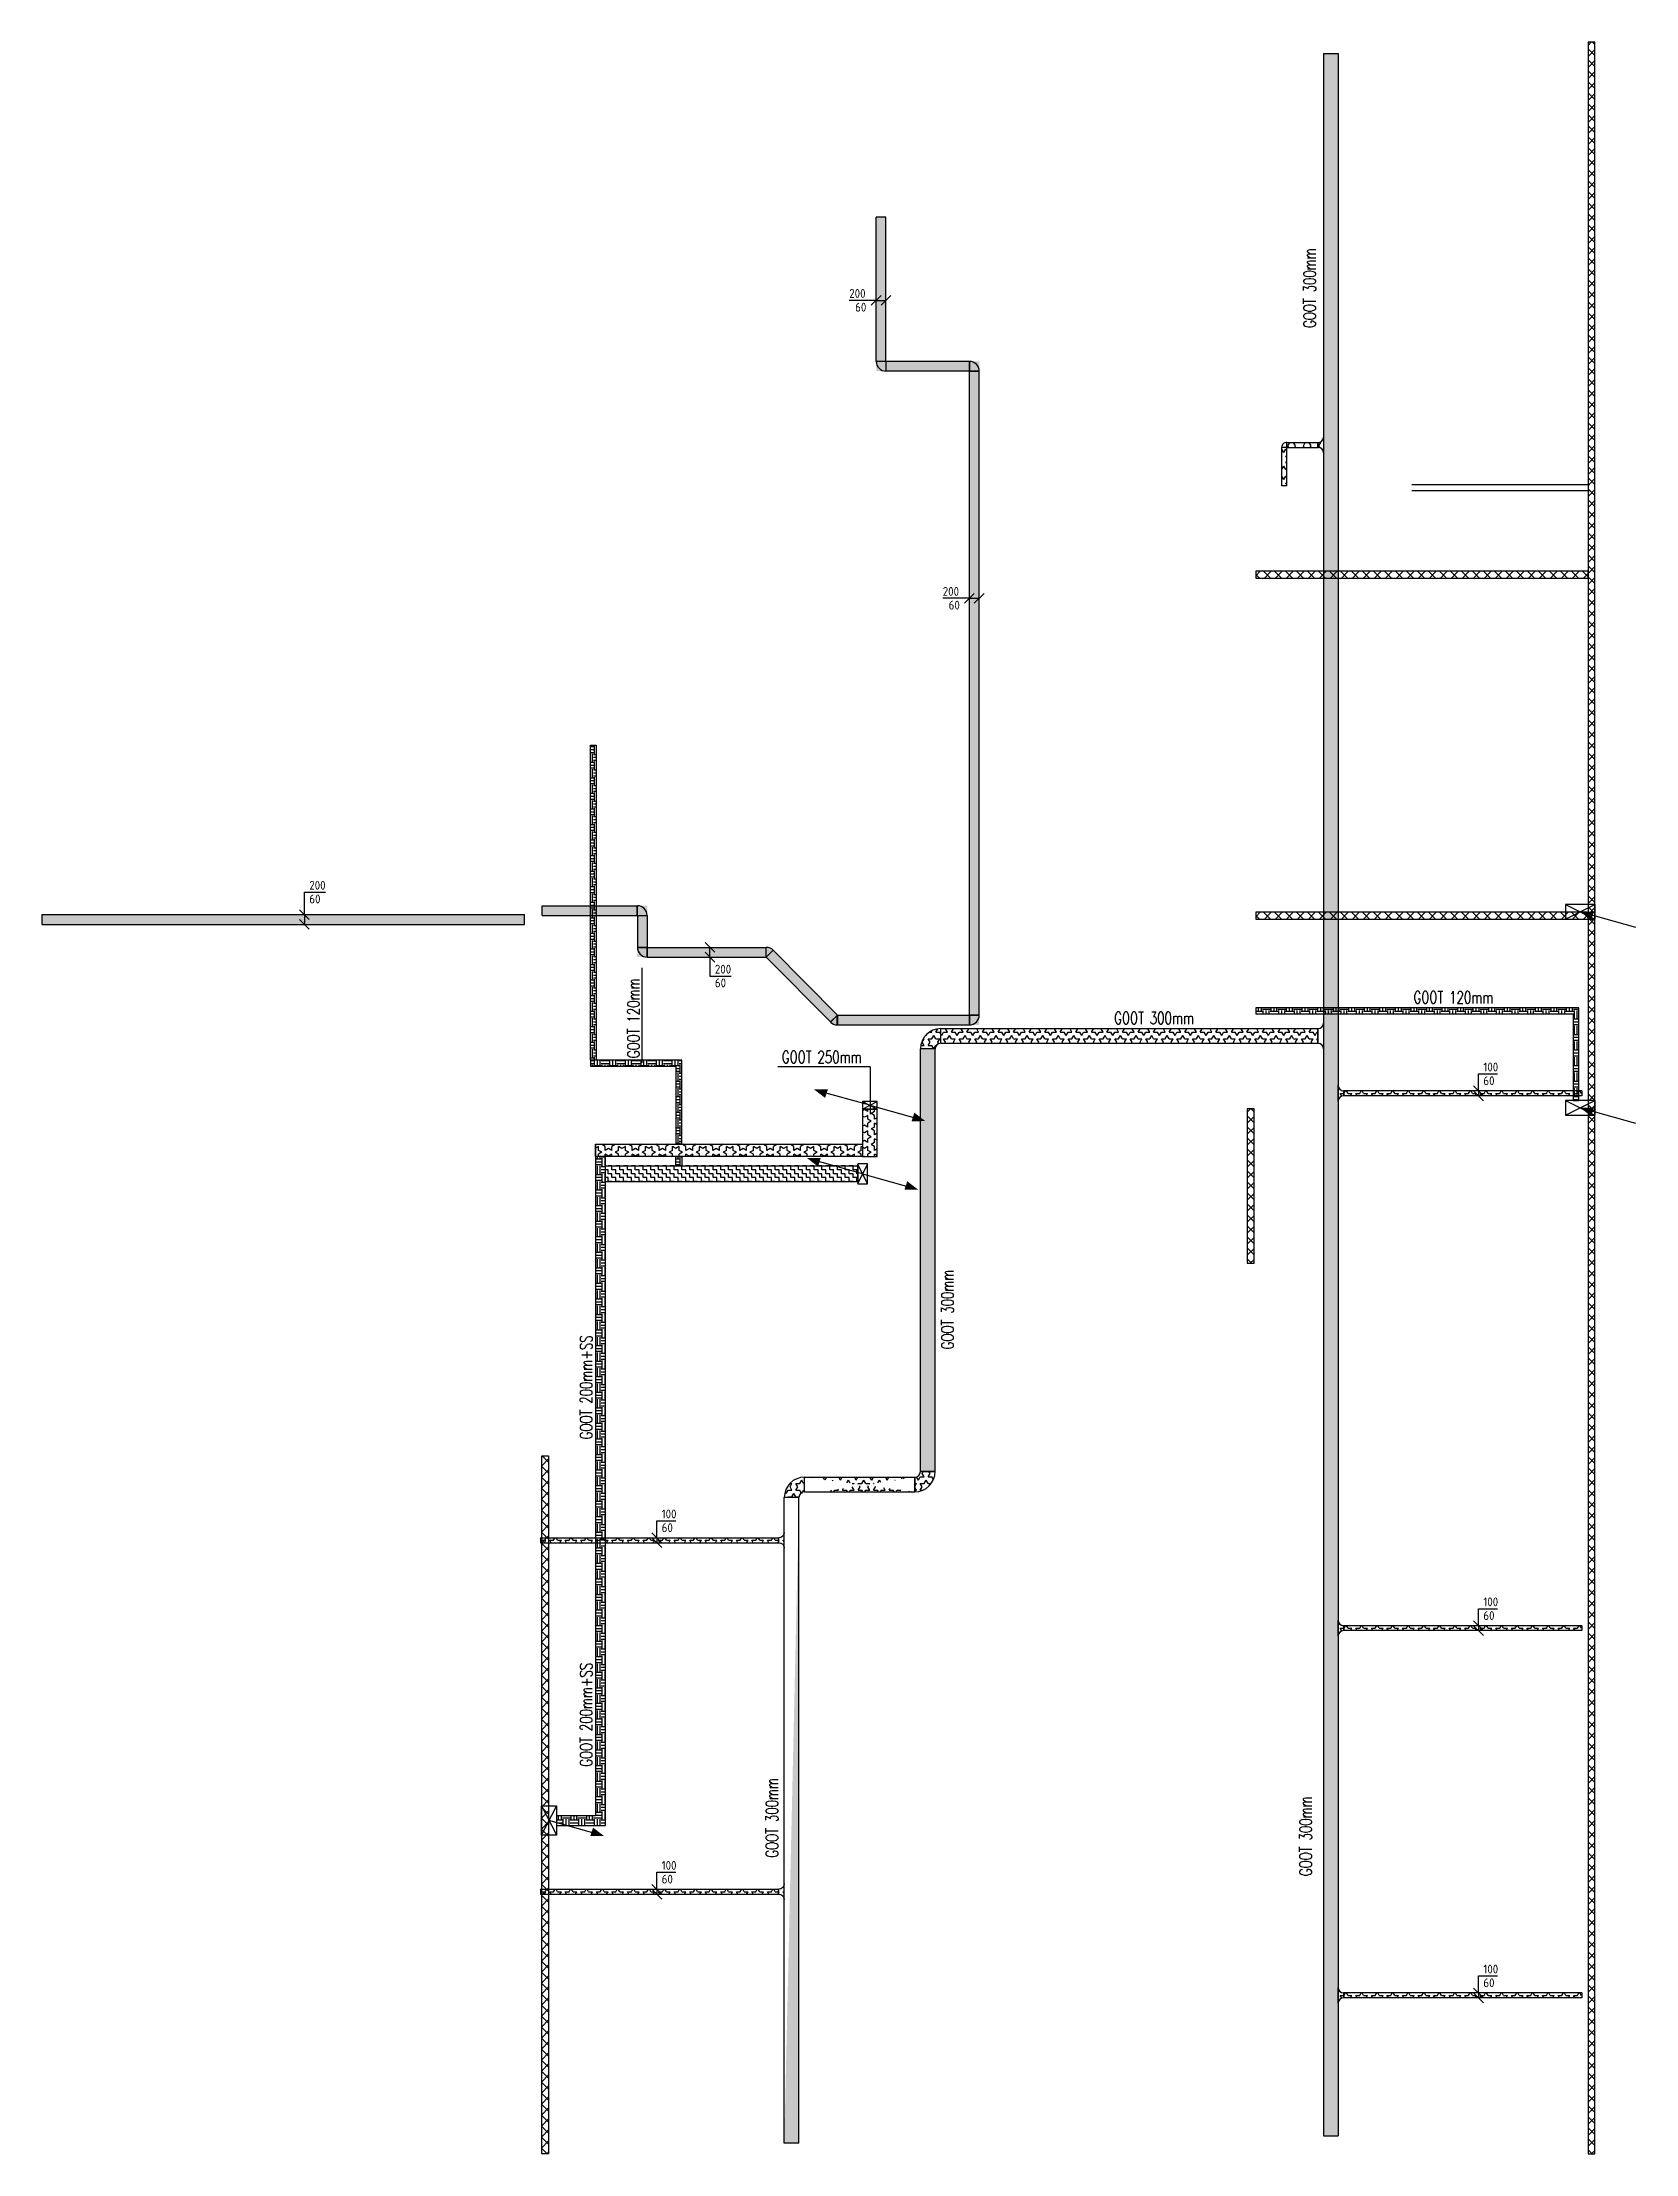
# Model space of a CAD drawing. Header units: millimetres. Extents: x -5310 to 110806, y 0 to 79600.
# Drawn here: x 78281 to 110806, y 36500 to 79597 of the extents above; entities that cross this region are included whole.
import ezdxf
from ezdxf.lldxf.tags import DXFTag

# ---------------------------------------------------------------- set-up
doc = ezdxf.new("R2010")
doc.units = ezdxf.units.MM
doc.header["$LTSCALE"] = 100
for name, color, linetype in [('BL$4----_STEMPEL', 7, 'Continuous'), ('ByLayer', 2, 'Continuous'), ('EL6131--_ENERGIEBEDR (1996)', 2, 'Continuous'), ('EL6131--_GEBOUWINST (1996)', 2, 'Continuous'), ('EL6131--_KG_D', 3, 'Continuous'), ('EL6131--_WG', 3, 'Continuous'), ('EL6221--', 3, 'Continuous'), ('EM6131--_KG', 1, 'Continuous')]:
    doc.layers.add(name, color=color, linetype=linetype)
doc.styles.add('CofelyArial', font='arial.ttf')
doc.styles.add('ROMANS', font='ROMANS', dxfattribs={"width": 0.7})
doc.styles.add('STABICAD-018', font='ISOCP.SHX', dxfattribs={"height": 180})
tags = doc.linetypes.add('E_GOOT3', pattern=[5, 4, -1]).pattern_tags.tags
tags[6:7] = [DXFTag(74, 4), DXFTag(75, 0), DXFTag(340, '0'), DXFTag(46, 1.0), DXFTag(50, 0.0), DXFTag(44, 0.0), DXFTag(45, 0.0)]
tags[4:5] = [DXFTag(74, 4), DXFTag(75, 0), DXFTag(340, '0'), DXFTag(46, 1.0), DXFTag(50, 0.0), DXFTag(44, 0.0), DXFTag(45, 0.0)]

msp = doc.modelspace()

# ---------------------------------------------------------------- texts
at = {"layer": 'EL6131--_ENERGIEBEDR (1996)', "color": 1, "linetype": 'Continuous', "style": 'ROMANS', "width": 0.7}
for s, p in [('GOOT 300mm', (104274, 73766)), ('GOOT 120mm', (90473, 58862)), ('GOOT 300mm', (96882, 52919)), ('GOOT 200mm+SS', (89508, 51082)), ('GOOT 200mm+SS', (89508, 44399)), ('GOOT 300mm', (93300, 42543)), ('GOOT 300mm', (104194, 42167))]:
    msp.add_text(s, height=250, rotation=90, dxfattribs=at).set_placement(p)
for s, p in [('GOOT 120mm', (106270, 59976)), ('GOOT 300mm', (100160, 59555)), ('GOOT 250mm', (93377, 58758))]:
    msp.add_text(s, height=250, dxfattribs=at).set_placement(p)

# ---------------------------------------------------------------- blocks, each defined once
blk = doc.blocks.new('PIJL-UIT')
at = {"layer": 'ByLayer', "color": 2}
blk.add_line((0, 0), (2.92, 10.41), dxfattribs=at)
blk.add_solid([(3.23, 11.35), (1.51, 9.11), (3.24, 8.54)], dxfattribs=at)
blk = doc.blocks.new('NV-1')
at = {"layer": 'ByLayer'}
for p, q in [((0, 4), (7.91, 0)), ((0, 0), (7.91, 4))]:
    blk.add_line(p, q, dxfattribs=at)
blk.add_lwpolyline([(0, 0), (8, 0), (8, 4), (0, 4)], close=True, dxfattribs=at)
blk = doc.blocks.new('*X57')
at = {"color": 0}
for p, q in [((33377, 29215), (33372, 29224)), ((33372, 29205), (33377, 29215)), ((33372, 29146), (33417, 29146)), ((33372, 29009), (33417, 29009)), ((33385, 28954), (33417, 29009)), ((33457, 29077), (33417, 29146)), ((33457, 29077), (33496, 29146)), ((33496, 29146), (33576, 29146)), ((33496, 29009), (33576, 29009)), ((33528, 28954), (33496, 29009)), ((33536, 29215), (33561, 29258)), ((33576, 29146), (33536, 29215)), ((33576, 29009), (33615, 29077)), ((33655, 29009), (33615, 29077)), ((33655, 29146), (33695, 29215)), ((33655, 29146), (33734, 29146)), ((33655, 29009), (33734, 29009)), ((33695, 29215), (33670, 29258)), ((33703, 28954), (33734, 29009)), ((33774, 29077), (33734, 29146)), ((33774, 29077), (33814, 29146)), ((33814, 29146), (33893, 29146)), ((33814, 29009), (33893, 29009)), ((33845, 28954), (33814, 29009)), ((33853, 29215), (33878, 29258)), ((33893, 29146), (33853, 29215)), ((33893, 29009), (33933, 29077)), ((33972, 29009), (33933, 29077)), ((33972, 29146), (34012, 29215)), ((33972, 29146), (34052, 29146)), ((33972, 29009), (34052, 29009)), ((34012, 29215), (33988, 29258)), ((34020, 28954), (34052, 29009)), ((34092, 29077), (34052, 29146)), ((34092, 29077), (34131, 29146)), ((34131, 29146), (34211, 29146)), ((34131, 29009), (34211, 29009)), ((34163, 28954), (34131, 29009)), ((34171, 29215), (34196, 29258)), ((34211, 29146), (34171, 29215)), ((34211, 29009), (34250, 29077)), ((34290, 29009), (34250, 29077)), ((34290, 29146), (34330, 29215)), ((34290, 29146), (34340, 29146)), ((34290, 29009), (34340, 29009)), ((34330, 29215), (34305, 29258)), ((34338, 28954), (34340, 28958))]:
    blk.add_line(p, q, dxfattribs=at)
blk = doc.blocks.new('*X58')
at = {"color": 0}
for p, q in [((13017, 14364), (13099, 14446)), ((13084, 14306), (13017, 14373)), ((13309, 14306), (13169, 14446)), ((13183, 14306), (13323, 14446)), ((13533, 14306), (13393, 14446)), ((13408, 14306), (13548, 14446)), ((13758, 14306), (13618, 14446)), ((13632, 14306), (13772, 14446)), ((13982, 14306), (13842, 14446)), ((13857, 14306), (13997, 14446)), ((14207, 14306), (14067, 14446)), ((14081, 14306), (14221, 14446)), ((14431, 14306), (14291, 14446)), ((14306, 14306), (14446, 14446)), ((14656, 14306), (14516, 14446)), ((14530, 14306), (14670, 14446)), ((14880, 14306), (14740, 14446)), ((14755, 14306), (14895, 14446)), ((15105, 14306), (14965, 14446)), ((14979, 14306), (15119, 14446)), ((15329, 14306), (15189, 14446)), ((15204, 14306), (15344, 14446)), ((15554, 14306), (15414, 14446)), ((15428, 14306), (15568, 14446)), ((15778, 14306), (15638, 14446)), ((15653, 14306), (15793, 14446)), ((16003, 14306), (15863, 14446)), ((15877, 14306), (16017, 14446)), ((16227, 14306), (16087, 14446)), ((16102, 14306), (16242, 14446)), ((16452, 14306), (16312, 14446)), ((16326, 14306), (16466, 14446)), ((16676, 14306), (16536, 14446)), ((16551, 14306), (16691, 14446)), ((16901, 14306), (16761, 14446)), ((16775, 14306), (16915, 14446)), ((17125, 14306), (16985, 14446)), ((17000, 14306), (17140, 14446)), ((17350, 14306), (17210, 14446)), ((17224, 14306), (17364, 14446)), ((17574, 14306), (17434, 14446)), ((17449, 14306), (17589, 14446)), ((17799, 14306), (17659, 14446)), ((17673, 14306), (17813, 14446)), ((18023, 14306), (17883, 14446)), ((17898, 14306), (18038, 14446)), ((18248, 14306), (18108, 14446)), ((18122, 14306), (18262, 14446)), ((18472, 14306), (18332, 14446)), ((18347, 14306), (18487, 14446)), ((18697, 14306), (18557, 14446)), ((18571, 14306), (18711, 14446)), ((18921, 14306), (18781, 14446)), ((18796, 14306), (18936, 14446)), ((19146, 14306), (19006, 14446)), ((19020, 14306), (19160, 14446)), ((19370, 14306), (19230, 14446)), ((19245, 14306), (19385, 14446)), ((19595, 14306), (19455, 14446)), ((19469, 14306), (19609, 14446)), ((19819, 14306), (19679, 14446)), ((19694, 14306), (19834, 14446)), ((20044, 14306), (19904, 14446)), ((19918, 14306), (20059, 14446)), ((20268, 14306), (20128, 14446)), ((20143, 14306), (20283, 14446)), ((20493, 14306), (20353, 14446)), ((20368, 14306), (20508, 14446)), ((20717, 14306), (20577, 14446)), ((20592, 14306), (20732, 14446)), ((20942, 14306), (20802, 14446)), ((20817, 14306), (20957, 14446)), ((21166, 14306), (21026, 14446)), ((21041, 14306), (21181, 14446)), ((21391, 14306), (21251, 14446)), ((21266, 14306), (21406, 14446)), ((21615, 14306), (21475, 14446)), ((21490, 14306), (21630, 14446)), ((21840, 14306), (21700, 14446)), ((21715, 14306), (21855, 14446)), ((22064, 14306), (21924, 14446)), ((21939, 14306), (22079, 14446)), ((22289, 14306), (22149, 14446)), ((22164, 14306), (22304, 14446)), ((22513, 14306), (22373, 14446)), ((22388, 14306), (22528, 14446)), ((22738, 14306), (22598, 14446)), ((22613, 14306), (22753, 14446)), ((22962, 14306), (22822, 14446)), ((22837, 14306), (22977, 14446)), ((23187, 14306), (23047, 14446)), ((23062, 14306), (23202, 14446)), ((23411, 14306), (23271, 14446)), ((23286, 14306), (23426, 14446)), ((23636, 14306), (23496, 14446)), ((23511, 14306), (23651, 14446)), ((23860, 14306), (23720, 14446)), ((23735, 14306), (23875, 14446)), ((24085, 14306), (23945, 14446)), ((23960, 14306), (24100, 14446)), ((24309, 14306), (24169, 14446)), ((24184, 14306), (24324, 14446)), ((24534, 14306), (24394, 14446)), ((24409, 14306), (24549, 14446)), ((24758, 14306), (24618, 14446)), ((24633, 14306), (24773, 14446)), ((24983, 14306), (24843, 14446)), ((24858, 14306), (24998, 14446)), ((25207, 14306), (25067, 14446)), ((25082, 14306), (25222, 14446)), ((25432, 14306), (25292, 14446)), ((25307, 14306), (25447, 14446)), ((25656, 14306), (25516, 14446)), ((25531, 14306), (25671, 14446)), ((25881, 14306), (25741, 14446)), ((25756, 14306), (25896, 14446)), ((26105, 14306), (25965, 14446)), ((25980, 14306), (26120, 14446)), ((26330, 14306), (26190, 14446)), ((26205, 14306), (26345, 14446)), ((26554, 14306), (26414, 14446)), ((26429, 14306), (26569, 14446)), ((26779, 14306), (26639, 14446)), ((26654, 14306), (26794, 14446)), ((27003, 14306), (26863, 14446)), ((26878, 14306), (27018, 14446)), ((27228, 14306), (27088, 14446)), ((27103, 14306), (27243, 14446)), ((27452, 14306), (27312, 14446)), ((27327, 14306), (27467, 14446)), ((27677, 14306), (27537, 14446)), ((27552, 14306), (27692, 14446)), ((27901, 14306), (27761, 14446)), ((27776, 14306), (27917, 14446)), ((28126, 14306), (27986, 14446)), ((28001, 14306), (28141, 14446)), ((28350, 14306), (28210, 14446)), ((28226, 14306), (28366, 14446)), ((28575, 14306), (28435, 14446)), ((28450, 14306), (28590, 14446)), ((28799, 14306), (28659, 14446)), ((28675, 14306), (28815, 14446)), ((29024, 14306), (28884, 14446)), ((28899, 14306), (29039, 14446)), ((29248, 14306), (29108, 14446)), ((29124, 14306), (29264, 14446)), ((29473, 14306), (29333, 14446)), ((29348, 14306), (29488, 14446)), ((29697, 14306), (29557, 14446)), ((29573, 14306), (29713, 14446)), ((29922, 14306), (29782, 14446)), ((29797, 14306), (29937, 14446)), ((30146, 14306), (30006, 14446)), ((30022, 14306), (30162, 14446)), ((30371, 14306), (30231, 14446)), ((30246, 14306), (30386, 14446)), ((30595, 14306), (30455, 14446)), ((30471, 14306), (30611, 14446)), ((30820, 14306), (30680, 14446)), ((30695, 14306), (30835, 14446)), ((31044, 14306), (30904, 14446)), ((30920, 14306), (31060, 14446)), ((31269, 14306), (31129, 14446)), ((31144, 14306), (31284, 14446)), ((31493, 14306), (31353, 14446)), ((31369, 14306), (31509, 14446)), ((31718, 14306), (31578, 14446)), ((31593, 14306), (31733, 14446)), ((31942, 14306), (31802, 14446)), ((31818, 14306), (31958, 14446)), ((32167, 14306), (32027, 14446)), ((32042, 14306), (32182, 14446)), ((32391, 14306), (32251, 14446)), ((32267, 14306), (32407, 14446)), ((32616, 14306), (32476, 14446)), ((32491, 14306), (32631, 14446)), ((32840, 14306), (32700, 14446)), ((32716, 14306), (32856, 14446)), ((33065, 14306), (32925, 14446)), ((32940, 14306), (33080, 14446)), ((33289, 14306), (33149, 14446)), ((33165, 14306), (33305, 14446)), ((33514, 14306), (33374, 14446)), ((33389, 14306), (33529, 14446)), ((33738, 14306), (33598, 14446)), ((33614, 14306), (33754, 14446)), ((33963, 14306), (33823, 14446)), ((33838, 14306), (33978, 14446)), ((34187, 14306), (34047, 14446)), ((34063, 14306), (34203, 14446)), ((34412, 14306), (34272, 14446)), ((34287, 14306), (34427, 14446)), ((34636, 14306), (34496, 14446)), ((34512, 14306), (34652, 14446)), ((34861, 14306), (34721, 14446)), ((34736, 14306), (34876, 14446)), ((35085, 14306), (34945, 14446)), ((34961, 14306), (35101, 14446)), ((35310, 14306), (35170, 14446)), ((35185, 14306), (35325, 14446)), ((35534, 14306), (35394, 14446)), ((35410, 14306), (35550, 14446)), ((35759, 14306), (35619, 14446)), ((35634, 14306), (35774, 14446)), ((35983, 14306), (35843, 14446)), ((35859, 14306), (35999, 14446)), ((36208, 14306), (36068, 14446)), ((36084, 14306), (36224, 14446)), ((36432, 14306), (36292, 14446)), ((36308, 14306), (36448, 14446)), ((36657, 14306), (36517, 14446)), ((36533, 14306), (36673, 14446)), ((36881, 14306), (36741, 14446)), ((36757, 14306), (36897, 14446)), ((37106, 14306), (36966, 14446)), ((36982, 14306), (37122, 14446)), ((37330, 14306), (37190, 14446)), ((37206, 14306), (37346, 14446)), ((37555, 14306), (37415, 14446)), ((37431, 14306), (37571, 14446)), ((37779, 14306), (37639, 14446)), ((37655, 14306), (37795, 14446)), ((38004, 14306), (37864, 14446)), ((37880, 14306), (38020, 14446)), ((38228, 14306), (38088, 14446)), ((38104, 14306), (38244, 14446)), ((38453, 14306), (38313, 14446)), ((38329, 14306), (38469, 14446)), ((38677, 14306), (38537, 14446)), ((38553, 14306), (38693, 14446)), ((38902, 14306), (38762, 14446)), ((38778, 14306), (38918, 14446)), ((39126, 14306), (38986, 14446)), ((39002, 14306), (39142, 14446)), ((39351, 14307), (39211, 14446)), ((39227, 14306), (39367, 14446)), ((39575, 14307), (39435, 14446)), ((39451, 14307), (39591, 14446)), ((39800, 14307), (39660, 14446)), ((39676, 14307), (39816, 14447)), ((40024, 14307), (39884, 14447)), ((39900, 14307), (40040, 14447)), ((40249, 14307), (40109, 14447)), ((40125, 14307), (40265, 14447)), ((40473, 14307), (40333, 14447)), ((40349, 14307), (40489, 14447)), ((40698, 14307), (40558, 14447)), ((40574, 14307), (40714, 14447)), ((40922, 14307), (40782, 14447)), ((40798, 14307), (40938, 14447)), ((41147, 14307), (41007, 14447)), ((41023, 14307), (41163, 14447)), ((41371, 14307), (41231, 14447)), ((41247, 14307), (41387, 14447)), ((41596, 14307), (41456, 14447)), ((41472, 14307), (41612, 14447)), ((41820, 14307), (41680, 14447)), ((41696, 14307), (41836, 14447)), ((42044, 14307), (41905, 14447)), ((41921, 14307), (42061, 14447)), ((42269, 14307), (42129, 14447)), ((42145, 14307), (42285, 14447)), ((42493, 14307), (42354, 14447)), ((42370, 14307), (42510, 14447)), ((42718, 14307), (42578, 14447)), ((42594, 14307), (42734, 14447)), ((42942, 14307), (42802, 14447)), ((42819, 14307), (42959, 14447)), ((43167, 14307), (43027, 14447)), ((43043, 14307), (43183, 14447)), ((43391, 14307), (43251, 14447)), ((43268, 14307), (43408, 14447)), ((43616, 14307), (43476, 14447)), ((43492, 14307), (43632, 14447)), ((43840, 14307), (43700, 14447)), ((43717, 14307), (43857, 14447)), ((44065, 14307), (43925, 14447)), ((43942, 14307), (44082, 14447)), ((44289, 14307), (44149, 14447)), ((44166, 14307), (44306, 14447)), ((44514, 14307), (44374, 14447)), ((44391, 14307), (44531, 14447)), ((44738, 14307), (44598, 14447)), ((44615, 14307), (44755, 14447)), ((44963, 14307), (44823, 14447)), ((44840, 14307), (44980, 14447)), ((45187, 14307), (45047, 14447)), ((45064, 14307), (45204, 14447)), ((45412, 14307), (45272, 14447)), ((45289, 14307), (45429, 14447)), ((45636, 14307), (45496, 14447)), ((45513, 14307), (45653, 14447)), ((45861, 14307), (45721, 14447)), ((45738, 14307), (45878, 14447)), ((46085, 14307), (45945, 14447)), ((45962, 14307), (46102, 14447)), ((46310, 14307), (46170, 14447)), ((46187, 14307), (46327, 14447)), ((46534, 14307), (46394, 14447)), ((46411, 14307), (46551, 14447)), ((46759, 14307), (46619, 14447)), ((46636, 14307), (46776, 14447)), ((46983, 14307), (46843, 14447)), ((46860, 14307), (47000, 14447)), ((47208, 14307), (47068, 14447)), ((47085, 14307), (47225, 14447)), ((47432, 14307), (47292, 14447)), ((47309, 14307), (47449, 14447)), ((47657, 14307), (47517, 14447)), ((47534, 14307), (47674, 14447)), ((47881, 14307), (47741, 14447)), ((47758, 14307), (47898, 14447)), ((48106, 14307), (47966, 14447)), ((47983, 14307), (48123, 14447)), ((48330, 14307), (48190, 14447)), ((48207, 14307), (48347, 14447)), ((48555, 14307), (48415, 14447)), ((48432, 14307), (48572, 14447)), ((48779, 14307), (48639, 14447)), ((48656, 14307), (48796, 14447)), ((49004, 14307), (48864, 14447)), ((48881, 14307), (49021, 14447)), ((49228, 14307), (49088, 14447)), ((49105, 14307), (49245, 14447)), ((49453, 14307), (49313, 14447)), ((49330, 14307), (49470, 14447)), ((49677, 14307), (49537, 14447)), ((49554, 14307), (49694, 14447)), ((49902, 14307), (49762, 14447)), ((49779, 14307), (49919, 14447)), ((50126, 14307), (49986, 14447)), ((50003, 14307), (50143, 14447)), ((50351, 14307), (50211, 14447)), ((50228, 14307), (50368, 14447)), ((50575, 14307), (50435, 14447)), ((50452, 14307), (50592, 14447)), ((50800, 14307), (50660, 14447)), ((50677, 14307), (50817, 14447)), ((51024, 14307), (50884, 14447)), ((50901, 14307), (51041, 14447)), ((51249, 14307), (51109, 14447)), ((51126, 14307), (51266, 14447)), ((51473, 14307), (51333, 14447)), ((51350, 14307), (51490, 14447)), ((51698, 14307), (51558, 14447)), ((51575, 14307), (51715, 14447)), ((51922, 14307), (51782, 14447)), ((51800, 14307), (51940, 14447)), ((52147, 14307), (52007, 14447)), ((52024, 14307), (52164, 14447)), ((52371, 14307), (52231, 14447)), ((52249, 14307), (52389, 14447)), ((52596, 14307), (52456, 14447)), ((52473, 14307), (52613, 14447)), ((52820, 14307), (52680, 14447)), ((52698, 14307), (52838, 14447)), ((53045, 14307), (52905, 14447)), ((52922, 14307), (53062, 14447)), ((53269, 14307), (53129, 14447)), ((53147, 14307), (53287, 14447)), ((53494, 14307), (53354, 14447)), ((53371, 14307), (53511, 14447)), ((53718, 14307), (53578, 14447)), ((53596, 14307), (53736, 14447)), ((53943, 14307), (53803, 14447)), ((53820, 14307), (53960, 14447)), ((54167, 14307), (54027, 14447)), ((54045, 14307), (54185, 14447)), ((54392, 14307), (54252, 14447)), ((54269, 14307), (54409, 14447)), ((54616, 14307), (54476, 14447)), ((54494, 14307), (54634, 14447)), ((54841, 14307), (54701, 14447)), ((54718, 14307), (54858, 14447)), ((55065, 14307), (54925, 14447)), ((54943, 14307), (55083, 14447)), ((55290, 14307), (55150, 14447)), ((55167, 14307), (55307, 14447)), ((55514, 14307), (55374, 14447)), ((55392, 14307), (55532, 14447)), ((55739, 14307), (55599, 14447)), ((55616, 14307), (55756, 14447)), ((55963, 14307), (55823, 14447)), ((55841, 14307), (55981, 14447)), ((56114, 14381), (56048, 14447)), ((56065, 14307), (56114, 14356))]:
    blk.add_line(p, q, dxfattribs=at)
blk = doc.blocks.new('*X59')
at = {"color": 0}
for p, q in [((38217, 21155), (38292, 21229)), ((38357, 21137), (38265, 21229)), ((38217, 20930), (38357, 21070)), ((38357, 20913), (38217, 21053)), ((38217, 20706), (38357, 20846)), ((38357, 20688), (38217, 20828)), ((38217, 20481), (38357, 20621)), ((38357, 20464), (38217, 20604)), ((38217, 20257), (38357, 20397)), ((38357, 20239), (38217, 20379)), ((38217, 20032), (38357, 20172)), ((38357, 20015), (38217, 20155)), ((38217, 19808), (38357, 19948)), ((38357, 19790), (38217, 19930)), ((38217, 19583), (38357, 19723)), ((38357, 19566), (38217, 19706)), ((38217, 19359), (38357, 19499)), ((38357, 19341), (38217, 19481)), ((38217, 19134), (38357, 19274)), ((38357, 19117), (38217, 19257)), ((38217, 18910), (38357, 19050)), ((38357, 18892), (38217, 19032)), ((38217, 18685), (38357, 18825)), ((38357, 18668), (38217, 18808)), ((38217, 18461), (38357, 18601)), ((38357, 18443), (38217, 18583)), ((38217, 18236), (38357, 18376)), ((38357, 18219), (38217, 18359)), ((38217, 18012), (38357, 18152)), ((38357, 17994), (38217, 18134)), ((38217, 17787), (38357, 17927)), ((38357, 17770), (38217, 17910)), ((38217, 17562), (38357, 17702)), ((38357, 17545), (38217, 17685)), ((38217, 17338), (38357, 17478)), ((38357, 17320), (38217, 17460)), ((38217, 17113), (38357, 17253)), ((38357, 17096), (38217, 17236)), ((38217, 16889), (38357, 17029)), ((38357, 16871), (38217, 17011)), ((38217, 16664), (38357, 16804)), ((38357, 16647), (38217, 16787)), ((38217, 16440), (38357, 16580)), ((38357, 16422), (38217, 16562)), ((38217, 16215), (38357, 16355)), ((38357, 16198), (38217, 16338)), ((38217, 15991), (38357, 16131)), ((38357, 15973), (38217, 16113)), ((38217, 15766), (38357, 15906)), ((38357, 15749), (38217, 15889)), ((38217, 15542), (38357, 15682)), ((38357, 15524), (38217, 15664)), ((38217, 15317), (38357, 15457)), ((38357, 15300), (38217, 15440)), ((38217, 15093), (38357, 15233)), ((38357, 15075), (38217, 15215)), ((38217, 14868), (38357, 15008)), ((38357, 14851), (38217, 14991)), ((38217, 14644), (38357, 14784)), ((38357, 14626), (38217, 14766)), ((38313, 14446), (38217, 14542)), ((38244, 14446), (38357, 14559))]:
    blk.add_line(p, q, dxfattribs=at)
blk = doc.blocks.new('*X60')
at = {"color": 0}
for p, q in [((13017, 35692), (13126, 35801)), ((13281, 35661), (13141, 35801)), ((13210, 35661), (13350, 35801)), ((13506, 35661), (13366, 35801)), ((13435, 35661), (13575, 35801)), ((13730, 35661), (13590, 35801)), ((13659, 35661), (13799, 35801)), ((13955, 35661), (13815, 35801)), ((13884, 35661), (14024, 35801)), ((14179, 35661), (14039, 35801)), ((14108, 35661), (14248, 35801)), ((14404, 35661), (14264, 35801)), ((14333, 35661), (14473, 35801)), ((14628, 35661), (14488, 35801)), ((14557, 35661), (14697, 35801)), ((14853, 35661), (14713, 35801)), ((14782, 35661), (14922, 35801)), ((15077, 35661), (14937, 35801)), ((15007, 35661), (15147, 35801)), ((15302, 35661), (15162, 35801)), ((15231, 35661), (15371, 35801)), ((15526, 35661), (15386, 35801)), ((15456, 35661), (15596, 35801)), ((15751, 35661), (15611, 35801)), ((15680, 35661), (15820, 35801)), ((15975, 35661), (15835, 35801)), ((15905, 35661), (16045, 35801)), ((16200, 35661), (16060, 35801)), ((16129, 35661), (16269, 35801)), ((16424, 35661), (16284, 35801)), ((16354, 35661), (16494, 35801)), ((16649, 35661), (16509, 35801)), ((16578, 35661), (16718, 35801)), ((16873, 35661), (16733, 35801)), ((16803, 35661), (16943, 35801)), ((17098, 35661), (16958, 35801)), ((17027, 35661), (17167, 35801)), ((17322, 35661), (17182, 35801)), ((17252, 35661), (17392, 35801)), ((17547, 35661), (17407, 35801)), ((17476, 35661), (17616, 35801)), ((17771, 35661), (17631, 35801)), ((17701, 35661), (17841, 35801)), ((17996, 35661), (17856, 35801)), ((17925, 35661), (18065, 35801)), ((18220, 35661), (18080, 35801)), ((18150, 35661), (18290, 35801)), ((18445, 35661), (18305, 35801)), ((18374, 35661), (18514, 35801)), ((18669, 35661), (18529, 35801)), ((18599, 35661), (18739, 35801)), ((18894, 35661), (18754, 35801)), ((18823, 35661), (18963, 35801)), ((19118, 35661), (18978, 35801)), ((19048, 35661), (19188, 35801)), ((19343, 35661), (19203, 35801)), ((19272, 35661), (19412, 35801)), ((19567, 35661), (19427, 35801)), ((19497, 35661), (19637, 35801)), ((19792, 35661), (19652, 35801)), ((19721, 35661), (19861, 35801)), ((20016, 35661), (19876, 35801)), ((19946, 35661), (20086, 35801)), ((20241, 35661), (20101, 35801)), ((20170, 35661), (20310, 35801)), ((20466, 35661), (20326, 35801)), ((20395, 35661), (20535, 35801)), ((20690, 35661), (20550, 35801)), ((20619, 35661), (20759, 35801)), ((20915, 35661), (20775, 35801)), ((20844, 35661), (20984, 35801)), ((21139, 35661), (20999, 35801)), ((21068, 35661), (21208, 35801)), ((21364, 35661), (21224, 35801)), ((21293, 35661), (21433, 35801)), ((21588, 35661), (21448, 35801)), ((21517, 35661), (21657, 35801)), ((21813, 35661), (21673, 35801)), ((21742, 35661), (21882, 35801)), ((22037, 35661), (21897, 35801)), ((21966, 35661), (22106, 35801)), ((22262, 35661), (22122, 35801)), ((22191, 35661), (22331, 35801)), ((22486, 35661), (22346, 35801)), ((22415, 35661), (22555, 35801)), ((22711, 35661), (22571, 35801)), ((22640, 35661), (22780, 35801)), ((22935, 35661), (22795, 35801)), ((22864, 35661), (23004, 35801)), ((23160, 35661), (23020, 35801)), ((23089, 35661), (23229, 35801)), ((23384, 35661), (23244, 35801)), ((23313, 35661), (23453, 35801)), ((23609, 35661), (23469, 35801)), ((23538, 35661), (23678, 35801)), ((23833, 35661), (23693, 35801)), ((23762, 35661), (23902, 35801)), ((24058, 35661), (23918, 35801)), ((23987, 35661), (24127, 35801)), ((24282, 35661), (24142, 35801)), ((24211, 35661), (24351, 35801)), ((24507, 35661), (24367, 35801)), ((24436, 35661), (24576, 35801)), ((24731, 35661), (24591, 35801)), ((24660, 35661), (24800, 35801)), ((24956, 35661), (24816, 35801)), ((24885, 35661), (25025, 35801)), ((25180, 35661), (25040, 35801)), ((25109, 35661), (25249, 35801)), ((25405, 35661), (25265, 35801)), ((25334, 35661), (25474, 35801)), ((25629, 35661), (25489, 35801)), ((25558, 35661), (25698, 35801)), ((25854, 35661), (25714, 35801)), ((25783, 35661), (25923, 35801)), ((26078, 35661), (25938, 35801)), ((26007, 35661), (26147, 35801)), ((26303, 35661), (26163, 35801)), ((26232, 35661), (26372, 35801)), ((26527, 35661), (26387, 35801)), ((26456, 35661), (26596, 35801)), ((26752, 35661), (26612, 35801)), ((26681, 35661), (26821, 35801)), ((26976, 35661), (26836, 35801)), ((26905, 35661), (27045, 35801)), ((27201, 35661), (27061, 35801)), ((27130, 35661), (27260, 35791)), ((13057, 35661), (13017, 35701))]:
    blk.add_line(p, q, dxfattribs=at)
blk = doc.blocks.new('*X61')
at = {"color": 0}
for p, q in [((31192, 21314), (31282, 21404)), ((31270, 21264), (31192, 21342)), ((31495, 21264), (31355, 21404)), ((31367, 21264), (31507, 21404)), ((31719, 21264), (31579, 21404)), ((31591, 21264), (31731, 21404)), ((31944, 21264), (31804, 21404)), ((31816, 21264), (31956, 21404)), ((32168, 21264), (32028, 21404)), ((32040, 21264), (32180, 21404)), ((32393, 21264), (32253, 21404)), ((32265, 21264), (32405, 21404)), ((32617, 21264), (32477, 21404)), ((32489, 21264), (32629, 21404)), ((32842, 21264), (32702, 21404)), ((32714, 21264), (32854, 21404)), ((33066, 21264), (32926, 21404)), ((32938, 21264), (33078, 21404)), ((33291, 21264), (33151, 21404)), ((33163, 21264), (33303, 21404)), ((33515, 21264), (33375, 21404)), ((33387, 21264), (33527, 21404)), ((33740, 21264), (33600, 21404)), ((33612, 21264), (33752, 21404)), ((33964, 21264), (33824, 21404)), ((33836, 21264), (33976, 21404)), ((34189, 21264), (34049, 21404)), ((34061, 21264), (34201, 21404)), ((34342, 21335), (34273, 21404)), ((34285, 21264), (34342, 21321))]:
    blk.add_line(p, q, dxfattribs=at)
blk = doc.blocks.new('*X62')
at = {"color": 0}
for p, q in [((33372, 34645), (33417, 34645)), ((33372, 34508), (33417, 34508)), ((33377, 34439), (33417, 34508)), ((33457, 34577), (33417, 34645)), ((33457, 34577), (33496, 34645)), ((33496, 34645), (33576, 34645)), ((33496, 34508), (33576, 34508)), ((33536, 34439), (33496, 34508)), ((33576, 34645), (33542, 34704)), ((33576, 34508), (33615, 34577)), ((33622, 34566), (33615, 34577)), ((33372, 34370), (33417, 34370)), ((33372, 34233), (33417, 34233)), ((33377, 34164), (33372, 34174)), ((33372, 34155), (33377, 34164)), ((33372, 34095), (33417, 34095)), ((33417, 34370), (33377, 34439)), ((33417, 34233), (33457, 34302)), ((33457, 34027), (33417, 34095)), ((33496, 34233), (33457, 34302)), ((33457, 34027), (33496, 34095)), ((33496, 34370), (33536, 34439)), ((33496, 34370), (33576, 34370)), ((33496, 34233), (33576, 34233)), ((33496, 34095), (33576, 34095)), ((33536, 34164), (33576, 34233)), ((33576, 34095), (33536, 34164)), ((33615, 34302), (33576, 34370)), ((33615, 34302), (33622, 34313)), ((33372, 33958), (33417, 33958)), ((33372, 33820), (33417, 33820)), ((33372, 33683), (33417, 33683)), ((33377, 33614), (33372, 33624)), ((33377, 33889), (33417, 33958)), ((33417, 33820), (33377, 33889)), ((33417, 33683), (33457, 33752)), ((33496, 33683), (33457, 33752)), ((33496, 33958), (33576, 33958)), ((33536, 33889), (33496, 33958)), ((33496, 33820), (33536, 33889)), ((33496, 33820), (33576, 33820)), ((33496, 33683), (33576, 33683)), ((33536, 33614), (33576, 33683)), ((33576, 33958), (33615, 34027)), ((33615, 33752), (33576, 33820)), ((33622, 34016), (33615, 34027)), ((33615, 33752), (33622, 33763)), ((33372, 33605), (33377, 33614)), ((33372, 33545), (33417, 33545)), ((33372, 33408), (33417, 33408)), ((33372, 33271), (33417, 33271)), ((33377, 33339), (33417, 33408)), ((33417, 33271), (33377, 33339)), ((33457, 33477), (33417, 33545)), ((33417, 33133), (33457, 33202)), ((33457, 33477), (33496, 33545)), ((33496, 33133), (33457, 33202)), ((33496, 33545), (33576, 33545)), ((33496, 33408), (33576, 33408)), ((33536, 33339), (33496, 33408)), ((33496, 33271), (33536, 33339)), ((33496, 33271), (33576, 33271)), ((33576, 33545), (33536, 33614)), ((33576, 33408), (33615, 33477)), ((33615, 33202), (33576, 33271)), ((33622, 33466), (33615, 33477)), ((33615, 33202), (33622, 33213)), ((33372, 33133), (33417, 33133)), ((33377, 33064), (33372, 33074)), ((33372, 33055), (33377, 33064)), ((33372, 32996), (33417, 32996)), ((33372, 32858), (33417, 32858)), ((33377, 32789), (33417, 32858)), ((33417, 32721), (33377, 32789)), ((33457, 32927), (33417, 32996)), ((33457, 32927), (33496, 32996)), ((33496, 33133), (33576, 33133)), ((33496, 32996), (33576, 32996)), ((33496, 32858), (33576, 32858)), ((33536, 32789), (33496, 32858)), ((33496, 32721), (33536, 32789)), ((33536, 33064), (33576, 33133)), ((33576, 32996), (33536, 33064)), ((33576, 32858), (33615, 32927)), ((33622, 32916), (33615, 32927)), ((33372, 32721), (33417, 32721)), ((33372, 32583), (33417, 32583)), ((33377, 32514), (33372, 32524)), ((33372, 32505), (33377, 32514)), ((33372, 32446), (33417, 32446)), ((33417, 32583), (33457, 32652)), ((33457, 32377), (33417, 32446)), ((33496, 32583), (33457, 32652)), ((33457, 32377), (33496, 32446)), ((33496, 32721), (33576, 32721)), ((33496, 32583), (33576, 32583)), ((33496, 32446), (33576, 32446)), ((33536, 32514), (33576, 32583)), ((33576, 32446), (33536, 32514)), ((33615, 32652), (33576, 32721)), ((33576, 32308), (33615, 32377)), ((33615, 32652), (33622, 32663)), ((33622, 32366), (33615, 32377)), ((33372, 32308), (33417, 32308)), ((33372, 32171), (33417, 32171)), ((33372, 32033), (33417, 32033)), ((33377, 31964), (33372, 31974)), ((33372, 31955), (33377, 31964)), ((33372, 31896), (33417, 31896)), ((33377, 32239), (33417, 32308)), ((33417, 32171), (33377, 32239)), ((33417, 32033), (33457, 32102)), ((33457, 31827), (33417, 31896)), ((33496, 32033), (33457, 32102)), ((33457, 31827), (33496, 31896)), ((33496, 32308), (33576, 32308)), ((33536, 32239), (33496, 32308)), ((33496, 32171), (33536, 32239)), ((33496, 32171), (33576, 32171)), ((33496, 32033), (33576, 32033)), ((33496, 31896), (33576, 31896)), ((33536, 31964), (33576, 32033)), ((33576, 31896), (33536, 31964)), ((33615, 32102), (33576, 32171)), ((33615, 32102), (33622, 32113)), ((33372, 31758), (33417, 31758)), ((33372, 31621), (33417, 31621)), ((33372, 31483), (33417, 31483)), ((33377, 31689), (33417, 31758)), ((33417, 31621), (33377, 31689)), ((33417, 31483), (33457, 31552)), ((33496, 31483), (33457, 31552)), ((33496, 31758), (33576, 31758)), ((33536, 31689), (33496, 31758)), ((33496, 31621), (33536, 31689)), ((33496, 31621), (33576, 31621)), ((33496, 31483), (33576, 31483)), ((33536, 31415), (33576, 31483)), ((33576, 31758), (33615, 31827)), ((33615, 31552), (33576, 31621)), ((33622, 31816), (33615, 31827)), ((33615, 31552), (33622, 31563)), ((33377, 31415), (33372, 31424)), ((33372, 31405), (33377, 31415)), ((33372, 31346), (33417, 31346)), ((33372, 31208), (33417, 31208)), ((33372, 31071), (33417, 31071)), ((33377, 31140), (33417, 31208)), ((33417, 31071), (33377, 31140)), ((33457, 31277), (33417, 31346)), ((33457, 31277), (33496, 31346)), ((33496, 31346), (33576, 31346)), ((33496, 31208), (33576, 31208)), ((33536, 31140), (33496, 31208)), ((33496, 31071), (33536, 31140)), ((33496, 31071), (33576, 31071)), ((33576, 31346), (33536, 31415)), ((33576, 31208), (33615, 31277)), ((33615, 31002), (33576, 31071)), ((33622, 31266), (33615, 31277)), ((33372, 30933), (33417, 30933)), ((33377, 30865), (33372, 30874)), ((33372, 30855), (33377, 30865)), ((33372, 30796), (33417, 30796)), ((33372, 30658), (33417, 30658)), ((33377, 30590), (33417, 30658)), ((33417, 30933), (33457, 31002)), ((33457, 30727), (33417, 30796)), ((33496, 30933), (33457, 31002)), ((33457, 30727), (33496, 30796)), ((33496, 30933), (33576, 30933)), ((33496, 30796), (33576, 30796)), ((33496, 30658), (33576, 30658)), ((33536, 30590), (33496, 30658)), ((33536, 30865), (33576, 30933)), ((33576, 30796), (33536, 30865)), ((33576, 30658), (33615, 30727)), ((33615, 31002), (33622, 31013)), ((33622, 30716), (33615, 30727)), ((33372, 30521), (33417, 30521)), ((33372, 30383), (33417, 30383)), ((33377, 30315), (33372, 30324)), ((33372, 30305), (33377, 30315)), ((33372, 30246), (33417, 30246)), ((33417, 30521), (33377, 30590)), ((33417, 30383), (33457, 30452)), ((33457, 30177), (33417, 30246)), ((33496, 30383), (33457, 30452)), ((33457, 30177), (33496, 30246)), ((33496, 30521), (33536, 30590)), ((33496, 30521), (33576, 30521)), ((33496, 30383), (33576, 30383)), ((33496, 30246), (33576, 30246)), ((33536, 30315), (33576, 30383)), ((33576, 30246), (33536, 30315)), ((33615, 30452), (33576, 30521)), ((33576, 30108), (33615, 30177)), ((33615, 30452), (33622, 30463)), ((33622, 30166), (33615, 30177)), ((33372, 30108), (33417, 30108)), ((33372, 29971), (33417, 29971)), ((33372, 29833), (33417, 29833)), ((33377, 29765), (33372, 29774)), ((33372, 29755), (33377, 29765)), ((33377, 30040), (33417, 30108)), ((33417, 29971), (33377, 30040)), ((33417, 29833), (33457, 29902)), ((33496, 29833), (33457, 29902)), ((33496, 30108), (33576, 30108)), ((33536, 30040), (33496, 30108)), ((33496, 29971), (33536, 30040)), ((33496, 29971), (33576, 29971)), ((33496, 29833), (33576, 29833)), ((33536, 29765), (33576, 29833)), ((33576, 29696), (33536, 29765)), ((33615, 29902), (33576, 29971)), ((33615, 29902), (33622, 29913)), ((33372, 29696), (33417, 29696)), ((33372, 29559), (33417, 29559)), ((33372, 29421), (33417, 29421)), ((33377, 29490), (33417, 29559)), ((33417, 29421), (33377, 29490)), ((33457, 29627), (33417, 29696)), ((33417, 29284), (33457, 29352)), ((33457, 29627), (33496, 29696)), ((33496, 29284), (33457, 29352)), ((33496, 29696), (33576, 29696)), ((33496, 29559), (33576, 29559)), ((33536, 29490), (33496, 29559)), ((33496, 29421), (33536, 29490)), ((33496, 29421), (33576, 29421)), ((33576, 29559), (33615, 29627)), ((33615, 29352), (33576, 29421)), ((33622, 29616), (33615, 29627)), ((33615, 29352), (33622, 29363)), ((33372, 29284), (33417, 29284)), ((33496, 29284), (33576, 29284)), ((33561, 29258), (33576, 29284))]:
    blk.add_line(p, q, dxfattribs=at)
blk = doc.blocks.new('*X63')
at = {"color": 0}
for p, q in [((19717, 35362), (19844, 35362)), ((19764, 35381), (19764, 35504)), ((19824, 35381), (19824, 35504)), ((19844, 35461), (19917, 35461)), ((19844, 35401), (19917, 35401)), ((19864, 35223), (19864, 35381)), ((19717, 35302), (19844, 35302)), ((19717, 35242), (19844, 35242)), ((19717, 35044), (19844, 35044)), ((19717, 34985), (19844, 34985)), ((19717, 34925), (19844, 34925)), ((19764, 35064), (19764, 35223)), ((19824, 35064), (19824, 35223)), ((19844, 35203), (19917, 35203)), ((19844, 35143), (19917, 35143)), ((19844, 35084), (19917, 35084)), ((19864, 34905), (19864, 35064)), ((19717, 34727), (19844, 34727)), ((19717, 34667), (19844, 34667)), ((19717, 34608), (19844, 34608)), ((19764, 34746), (19764, 34905)), ((19764, 34504), (19764, 34588)), ((19824, 34746), (19824, 34905)), ((19824, 34504), (19824, 34588)), ((19844, 34885), (19917, 34885)), ((19844, 34826), (19917, 34826)), ((19844, 34766), (19917, 34766)), ((19844, 34568), (20002, 34568)), ((19844, 34508), (20002, 34508)), ((19864, 34588), (19864, 34746)), ((19923, 34588), (19923, 34704)), ((19983, 34588), (19983, 34704)), ((20002, 34667), (20161, 34667)), ((20002, 34608), (20161, 34608)), ((20022, 34504), (20022, 34588)), ((20082, 34504), (20082, 34588)), ((20141, 34504), (20141, 34588)), ((20161, 34568), (20320, 34568)), ((20161, 34508), (20320, 34508)), ((20181, 34588), (20181, 34704)), ((20241, 34588), (20241, 34704)), ((20300, 34588), (20300, 34704)), ((20320, 34667), (20479, 34667)), ((20320, 34608), (20479, 34608)), ((20340, 34504), (20340, 34588)), ((20399, 34504), (20399, 34588)), ((20459, 34504), (20459, 34588)), ((20479, 34568), (20638, 34568)), ((20479, 34508), (20638, 34508)), ((20499, 34588), (20499, 34704)), ((20558, 34588), (20558, 34704)), ((20618, 34588), (20618, 34704)), ((20638, 34667), (20796, 34667)), ((20638, 34608), (20796, 34608)), ((20657, 34504), (20657, 34588)), ((20717, 34504), (20717, 34588)), ((20776, 34504), (20776, 34588)), ((20796, 34568), (20955, 34568)), ((20796, 34508), (20955, 34508)), ((20816, 34588), (20816, 34704)), ((20876, 34588), (20876, 34704)), ((20935, 34588), (20935, 34704)), ((20955, 34667), (21114, 34667)), ((20955, 34608), (21114, 34608)), ((20975, 34504), (20975, 34588)), ((21034, 34504), (21034, 34588)), ((21094, 34504), (21094, 34588)), ((21114, 34568), (21272, 34568)), ((21114, 34508), (21272, 34508)), ((21134, 34588), (21134, 34704)), ((21193, 34588), (21193, 34704)), ((21253, 34588), (21253, 34704)), ((21272, 34667), (21431, 34667)), ((21272, 34608), (21431, 34608)), ((21292, 34504), (21292, 34588)), ((21352, 34504), (21352, 34588)), ((21411, 34504), (21411, 34588)), ((21431, 34568), (21590, 34568)), ((21431, 34508), (21590, 34508)), ((21451, 34588), (21451, 34704)), ((21511, 34588), (21511, 34704)), ((21570, 34588), (21570, 34704)), ((21590, 34667), (21749, 34667)), ((21590, 34608), (21749, 34608)), ((21610, 34504), (21610, 34588)), ((21669, 34504), (21669, 34588)), ((21729, 34504), (21729, 34588)), ((21749, 34568), (21908, 34568)), ((21749, 34508), (21908, 34508)), ((21769, 34588), (21769, 34704)), ((21828, 34588), (21828, 34704)), ((21888, 34588), (21888, 34704)), ((21908, 34667), (22066, 34667)), ((21908, 34608), (22066, 34608)), ((21927, 34504), (21927, 34588)), ((21987, 34504), (21987, 34588)), ((22046, 34504), (22046, 34588)), ((22066, 34568), (22225, 34568)), ((22066, 34508), (22225, 34508)), ((22086, 34588), (22086, 34704)), ((22146, 34588), (22146, 34704)), ((22205, 34588), (22205, 34704)), ((22225, 34667), (22384, 34667)), ((22225, 34608), (22384, 34608)), ((22245, 34504), (22245, 34588)), ((22304, 34504), (22304, 34588)), ((22364, 34504), (22364, 34588)), ((22384, 34568), (22542, 34568)), ((22384, 34508), (22542, 34508)), ((22404, 34588), (22404, 34704)), ((22463, 34588), (22463, 34704)), ((22523, 34588), (22523, 34704)), ((22542, 34667), (22701, 34667)), ((22542, 34608), (22701, 34608)), ((22562, 34504), (22562, 34588)), ((22622, 34504), (22622, 34588)), ((22681, 34504), (22681, 34588)), ((22701, 34568), (22860, 34568)), ((22701, 34508), (22860, 34508)), ((22721, 34588), (22721, 34704)), ((22781, 34588), (22781, 34704)), ((22840, 34588), (22840, 34704)), ((22860, 34667), (23019, 34667)), ((22860, 34608), (23019, 34608)), ((22880, 34504), (22880, 34588)), ((22939, 34504), (22939, 34588)), ((22999, 34504), (22999, 34588)), ((23019, 34568), (23178, 34568)), ((23019, 34508), (23178, 34508)), ((23039, 34588), (23039, 34704)), ((23098, 34588), (23098, 34704)), ((23158, 34588), (23158, 34704)), ((23178, 34667), (23336, 34667)), ((23178, 34608), (23336, 34608)), ((23197, 34504), (23197, 34588)), ((23257, 34504), (23257, 34588)), ((23316, 34504), (23316, 34588)), ((23336, 34568), (23495, 34568)), ((23336, 34508), (23495, 34508)), ((23356, 34588), (23356, 34704)), ((23416, 34588), (23416, 34704)), ((23475, 34588), (23475, 34704)), ((23495, 34667), (23654, 34667)), ((23495, 34608), (23654, 34608)), ((23515, 34504), (23515, 34588)), ((23574, 34504), (23574, 34588)), ((23634, 34504), (23634, 34588)), ((23654, 34568), (23812, 34568)), ((23654, 34508), (23812, 34508)), ((23674, 34588), (23674, 34704)), ((23733, 34588), (23733, 34704)), ((23793, 34588), (23793, 34704)), ((23812, 34667), (23971, 34667)), ((23812, 34608), (23971, 34608)), ((23832, 34504), (23832, 34588)), ((23892, 34504), (23892, 34588)), ((23951, 34504), (23951, 34588)), ((23971, 34568), (24130, 34568)), ((23971, 34508), (24130, 34508)), ((23991, 34588), (23991, 34704)), ((24051, 34588), (24051, 34704)), ((24110, 34588), (24110, 34704)), ((24130, 34667), (24289, 34667)), ((24130, 34608), (24289, 34608)), ((24150, 34504), (24150, 34588)), ((24209, 34504), (24209, 34588)), ((24269, 34504), (24269, 34588)), ((24289, 34568), (24448, 34568)), ((24289, 34508), (24448, 34508)), ((24309, 34588), (24309, 34704)), ((24368, 34588), (24368, 34704)), ((24428, 34588), (24428, 34704)), ((24448, 34667), (24606, 34667)), ((24448, 34608), (24606, 34608)), ((24467, 34504), (24467, 34588)), ((24527, 34504), (24527, 34588)), ((24586, 34504), (24586, 34588)), ((24606, 34568), (24765, 34568)), ((24606, 34508), (24765, 34508)), ((24626, 34588), (24626, 34704)), ((24686, 34588), (24686, 34704)), ((24745, 34588), (24745, 34704)), ((24765, 34667), (24924, 34667)), ((24765, 34608), (24924, 34608)), ((24785, 34504), (24785, 34588)), ((24844, 34504), (24844, 34588)), ((24904, 34504), (24904, 34588)), ((24924, 34568), (25082, 34568)), ((24924, 34508), (25082, 34508)), ((24944, 34588), (24944, 34704)), ((25003, 34588), (25003, 34704)), ((25063, 34588), (25063, 34704)), ((25082, 34667), (25241, 34667)), ((25082, 34608), (25241, 34608)), ((25102, 34504), (25102, 34588)), ((25162, 34504), (25162, 34588)), ((25221, 34504), (25221, 34588)), ((25241, 34568), (25400, 34568)), ((25241, 34508), (25400, 34508)), ((25261, 34588), (25261, 34704)), ((25321, 34588), (25321, 34704)), ((25380, 34588), (25380, 34704)), ((25400, 34667), (25559, 34667)), ((25400, 34608), (25559, 34608)), ((25420, 34504), (25420, 34588)), ((25479, 34504), (25479, 34588)), ((25539, 34504), (25539, 34588)), ((25559, 34568), (25718, 34568)), ((25559, 34508), (25718, 34508)), ((25579, 34588), (25579, 34704)), ((25638, 34588), (25638, 34704)), ((25698, 34588), (25698, 34704)), ((25718, 34667), (25876, 34667)), ((25718, 34608), (25876, 34608)), ((25737, 34504), (25737, 34588)), ((25797, 34504), (25797, 34588)), ((25856, 34504), (25856, 34588)), ((25876, 34568), (26035, 34568)), ((25876, 34508), (26035, 34508)), ((25896, 34588), (25896, 34704)), ((25956, 34588), (25956, 34704)), ((26015, 34588), (26015, 34704)), ((26035, 34667), (26194, 34667)), ((26035, 34608), (26194, 34608)), ((26055, 34504), (26055, 34588)), ((26114, 34504), (26114, 34588)), ((26174, 34504), (26174, 34588)), ((26194, 34568), (26352, 34568)), ((26194, 34508), (26352, 34508)), ((26214, 34588), (26214, 34704)), ((26273, 34588), (26273, 34704)), ((26333, 34588), (26333, 34704)), ((26352, 34667), (26511, 34667)), ((26352, 34608), (26511, 34608)), ((26372, 34504), (26372, 34588)), ((26432, 34504), (26432, 34588)), ((26491, 34504), (26491, 34588)), ((26511, 34568), (26670, 34568)), ((26511, 34508), (26670, 34508)), ((26531, 34588), (26531, 34704)), ((26591, 34588), (26591, 34704)), ((26650, 34588), (26650, 34704)), ((26670, 34667), (26829, 34667)), ((26670, 34608), (26829, 34608)), ((26690, 34504), (26690, 34588)), ((26749, 34504), (26749, 34588)), ((26809, 34504), (26809, 34588)), ((26829, 34568), (26988, 34568)), ((26829, 34508), (26988, 34508)), ((26849, 34588), (26849, 34704)), ((26908, 34588), (26908, 34704)), ((26968, 34588), (26968, 34704)), ((26988, 34667), (27146, 34667)), ((26988, 34608), (27146, 34608)), ((27007, 34504), (27007, 34588)), ((27067, 34504), (27067, 34588)), ((27126, 34504), (27126, 34588)), ((27146, 34568), (27305, 34568)), ((27146, 34508), (27305, 34508)), ((27166, 34588), (27166, 34704)), ((27226, 34588), (27226, 34704)), ((27285, 34588), (27285, 34704)), ((27305, 34667), (27464, 34667)), ((27305, 34608), (27464, 34608)), ((27325, 34504), (27325, 34588)), ((27384, 34504), (27384, 34588)), ((27444, 34504), (27444, 34588)), ((27464, 34568), (27622, 34568)), ((27464, 34508), (27622, 34508)), ((27484, 34588), (27484, 34704)), ((27543, 34588), (27543, 34704)), ((27603, 34588), (27603, 34704)), ((27622, 34667), (27781, 34667)), ((27622, 34608), (27781, 34608)), ((27642, 34504), (27642, 34588)), ((27702, 34504), (27702, 34588)), ((27761, 34504), (27761, 34588)), ((27781, 34568), (27940, 34568)), ((27781, 34508), (27940, 34508)), ((27801, 34588), (27801, 34704)), ((27861, 34588), (27861, 34704)), ((27920, 34588), (27920, 34704)), ((27940, 34667), (28099, 34667)), ((27940, 34608), (28099, 34608)), ((27960, 34504), (27960, 34588)), ((28019, 34504), (28019, 34588)), ((28079, 34504), (28079, 34588)), ((28099, 34568), (28258, 34568)), ((28099, 34508), (28258, 34508)), ((28119, 34588), (28119, 34704)), ((28178, 34588), (28178, 34704)), ((28238, 34588), (28238, 34704)), ((28258, 34667), (28416, 34667)), ((28258, 34608), (28416, 34608)), ((28277, 34504), (28277, 34588)), ((28337, 34504), (28337, 34588)), ((28396, 34504), (28396, 34588)), ((28416, 34568), (28575, 34568)), ((28416, 34508), (28575, 34508)), ((28436, 34588), (28436, 34704)), ((28496, 34588), (28496, 34704)), ((28555, 34588), (28555, 34704)), ((28575, 34667), (28734, 34667)), ((28575, 34608), (28734, 34608)), ((28595, 34504), (28595, 34588)), ((28654, 34504), (28654, 34588)), ((28714, 34504), (28714, 34588)), ((28734, 34568), (28892, 34568)), ((28734, 34508), (28892, 34508)), ((28754, 34588), (28754, 34704)), ((28813, 34588), (28813, 34704)), ((28873, 34588), (28873, 34704)), ((28892, 34667), (29051, 34667)), ((28892, 34608), (29051, 34608)), ((28912, 34504), (28912, 34588)), ((28972, 34504), (28972, 34588)), ((29031, 34504), (29031, 34588)), ((29051, 34568), (29210, 34568)), ((29051, 34508), (29210, 34508)), ((29071, 34588), (29071, 34704)), ((29131, 34588), (29131, 34704)), ((29190, 34588), (29190, 34704)), ((29210, 34667), (29369, 34667)), ((29210, 34608), (29369, 34608)), ((29230, 34504), (29230, 34588)), ((29289, 34504), (29289, 34588)), ((29349, 34504), (29349, 34588)), ((29369, 34568), (29528, 34568)), ((29369, 34508), (29528, 34508)), ((29389, 34588), (29389, 34704)), ((29448, 34588), (29448, 34704)), ((29508, 34588), (29508, 34704)), ((29528, 34667), (29686, 34667)), ((29528, 34608), (29686, 34608)), ((29547, 34504), (29547, 34588)), ((29607, 34504), (29607, 34588)), ((29666, 34504), (29666, 34588)), ((29686, 34568), (29845, 34568)), ((29686, 34508), (29845, 34508)), ((29706, 34588), (29706, 34704)), ((29766, 34588), (29766, 34704)), ((29825, 34588), (29825, 34704)), ((29845, 34667), (30004, 34667)), ((29845, 34608), (30004, 34608)), ((29865, 34504), (29865, 34588)), ((29924, 34504), (29924, 34588)), ((29984, 34504), (29984, 34588)), ((30004, 34568), (30162, 34568)), ((30004, 34508), (30162, 34508)), ((30024, 34588), (30024, 34704)), ((30083, 34588), (30083, 34704)), ((30143, 34588), (30143, 34704)), ((30162, 34667), (30321, 34667)), ((30162, 34608), (30321, 34608)), ((30182, 34504), (30182, 34588)), ((30242, 34504), (30242, 34588)), ((30301, 34504), (30301, 34588)), ((30321, 34568), (30480, 34568)), ((30321, 34508), (30480, 34508)), ((30341, 34588), (30341, 34704)), ((30401, 34588), (30401, 34704)), ((30460, 34588), (30460, 34704)), ((30480, 34667), (30639, 34667)), ((30480, 34608), (30639, 34608)), ((30500, 34504), (30500, 34588)), ((30559, 34504), (30559, 34588)), ((30619, 34504), (30619, 34588)), ((30639, 34568), (30798, 34568)), ((30639, 34508), (30798, 34508)), ((30659, 34588), (30659, 34704)), ((30718, 34588), (30718, 34704)), ((30778, 34588), (30778, 34704)), ((30798, 34667), (30956, 34667)), ((30798, 34608), (30956, 34608)), ((30817, 34504), (30817, 34588)), ((30877, 34504), (30877, 34588)), ((30936, 34504), (30936, 34588)), ((30956, 34568), (31115, 34568)), ((30956, 34508), (31115, 34508)), ((30976, 34588), (30976, 34704)), ((31036, 34588), (31036, 34704)), ((31095, 34588), (31095, 34704)), ((31115, 34667), (31274, 34667)), ((31115, 34608), (31274, 34608)), ((31135, 34504), (31135, 34588)), ((31194, 34504), (31194, 34588)), ((31254, 34504), (31254, 34588)), ((31274, 34568), (31432, 34568)), ((31274, 34508), (31432, 34508)), ((31294, 34588), (31294, 34704)), ((31353, 34588), (31353, 34704)), ((31413, 34588), (31413, 34704)), ((31432, 34667), (31591, 34667)), ((31432, 34608), (31591, 34608)), ((31452, 34504), (31452, 34588)), ((31512, 34504), (31512, 34588)), ((31571, 34504), (31571, 34588)), ((31591, 34568), (31750, 34568)), ((31591, 34508), (31750, 34508)), ((31611, 34588), (31611, 34704)), ((31671, 34588), (31671, 34704)), ((31730, 34588), (31730, 34704)), ((31750, 34667), (31909, 34667)), ((31750, 34608), (31909, 34608)), ((31770, 34504), (31770, 34588)), ((31829, 34504), (31829, 34588)), ((31889, 34504), (31889, 34588)), ((31909, 34568), (32068, 34568)), ((31909, 34508), (32068, 34508)), ((31929, 34588), (31929, 34704)), ((31988, 34588), (31988, 34704)), ((32048, 34588), (32048, 34704)), ((32068, 34667), (32226, 34667)), ((32068, 34608), (32226, 34608)), ((32087, 34504), (32087, 34588)), ((32147, 34504), (32147, 34588)), ((32206, 34504), (32206, 34588)), ((32226, 34568), (32385, 34568)), ((32226, 34508), (32385, 34508)), ((32246, 34588), (32246, 34704)), ((32306, 34588), (32306, 34704)), ((32365, 34588), (32365, 34704)), ((32385, 34667), (32544, 34667)), ((32385, 34608), (32544, 34608)), ((32405, 34504), (32405, 34588)), ((32464, 34504), (32464, 34588)), ((32524, 34504), (32524, 34588)), ((32544, 34568), (32702, 34568)), ((32544, 34508), (32702, 34508)), ((32564, 34588), (32564, 34704)), ((32623, 34588), (32623, 34704)), ((32683, 34588), (32683, 34704)), ((32702, 34667), (32861, 34667)), ((32702, 34608), (32861, 34608)), ((32722, 34504), (32722, 34588)), ((32782, 34504), (32782, 34588)), ((32841, 34504), (32841, 34588)), ((32861, 34568), (33020, 34568)), ((32861, 34508), (33020, 34508)), ((32881, 34588), (32881, 34704)), ((32941, 34588), (32941, 34704)), ((33000, 34588), (33000, 34704)), ((33020, 34667), (33179, 34667)), ((33020, 34608), (33179, 34608)), ((33040, 34504), (33040, 34588)), ((33099, 34504), (33099, 34588)), ((33159, 34504), (33159, 34588)), ((33179, 34568), (33338, 34568)), ((33179, 34508), (33338, 34508)), ((33199, 34588), (33199, 34704)), ((33258, 34588), (33258, 34704)), ((33318, 34588), (33318, 34704)), ((33338, 34667), (33372, 34667)), ((33338, 34608), (33372, 34608)), ((33357, 34504), (33357, 34588))]:
    blk.add_line(p, q, dxfattribs=at)
blk = doc.blocks.new('*X64')
at = {"color": 0}
for p, q in [((32941, 34449), (32941, 34504)), ((33099, 34449), (33099, 34504)), ((32854, 34369), (32861, 34369)), ((32854, 34211), (32861, 34211)), ((32854, 34052), (32861, 34052)), ((32861, 34449), (32941, 34449)), ((32861, 34369), (32861, 34449)), ((32861, 34290), (32941, 34290)), ((32861, 34211), (32861, 34290)), ((32861, 34131), (32941, 34131)), ((32861, 34052), (32861, 34131)), ((32941, 34369), (33020, 34369)), ((32941, 34290), (32941, 34369)), ((32941, 34211), (33020, 34211)), ((32941, 34131), (32941, 34211)), ((32941, 34052), (33020, 34052)), ((32941, 33972), (32941, 34052)), ((33020, 34449), (33099, 34449)), ((33020, 34369), (33020, 34449)), ((33020, 34290), (33099, 34290)), ((33020, 34211), (33020, 34290)), ((33020, 34131), (33099, 34131)), ((33020, 34052), (33020, 34131)), ((33099, 34369), (33179, 34369)), ((33099, 34290), (33099, 34369)), ((33099, 34211), (33179, 34211)), ((33099, 34131), (33099, 34211)), ((33099, 34052), (33179, 34052)), ((33099, 33972), (33099, 34052)), ((33179, 34449), (33184, 34449)), ((33179, 34369), (33179, 34449)), ((33179, 34290), (33184, 34290)), ((33179, 34211), (33179, 34290)), ((33179, 34131), (33184, 34131)), ((33179, 34052), (33179, 34131)), ((32854, 33893), (32861, 33893)), ((32854, 33734), (32861, 33734)), ((32861, 33972), (32941, 33972)), ((32861, 33893), (32861, 33972)), ((32861, 33814), (32941, 33814)), ((32861, 33734), (32861, 33814)), ((32861, 33655), (32941, 33655)), ((32861, 33576), (32861, 33655)), ((32941, 33893), (33020, 33893)), ((32941, 33814), (32941, 33893)), ((32941, 33734), (33020, 33734)), ((32941, 33655), (32941, 33734)), ((33020, 33972), (33099, 33972)), ((33020, 33893), (33020, 33972)), ((33020, 33814), (33099, 33814)), ((33020, 33734), (33020, 33814)), ((33020, 33655), (33099, 33655)), ((33020, 33576), (33020, 33655)), ((33099, 33893), (33179, 33893)), ((33099, 33814), (33099, 33893)), ((33099, 33734), (33179, 33734)), ((33099, 33655), (33099, 33734)), ((33179, 33972), (33184, 33972)), ((33179, 33893), (33179, 33972)), ((33179, 33814), (33184, 33814)), ((33179, 33734), (33179, 33814)), ((33179, 33655), (33184, 33655)), ((33179, 33576), (33179, 33655)), ((32854, 33576), (32861, 33576)), ((32854, 33417), (32861, 33417)), ((32854, 33258), (32861, 33258)), ((32861, 33496), (32941, 33496)), ((32861, 33417), (32861, 33496)), ((32861, 33338), (32941, 33338)), ((32861, 33258), (32861, 33338)), ((32941, 33576), (33020, 33576)), ((32941, 33496), (32941, 33576)), ((32941, 33417), (33020, 33417)), ((32941, 33338), (32941, 33417)), ((32941, 33258), (33020, 33258)), ((32941, 33179), (32941, 33258)), ((33020, 33496), (33099, 33496)), ((33020, 33417), (33020, 33496)), ((33020, 33338), (33099, 33338)), ((33020, 33258), (33020, 33338)), ((33099, 33576), (33179, 33576)), ((33099, 33496), (33099, 33576)), ((33099, 33417), (33179, 33417)), ((33099, 33338), (33099, 33417)), ((33099, 33258), (33179, 33258)), ((33099, 33179), (33099, 33258)), ((33179, 33496), (33184, 33496)), ((33179, 33417), (33179, 33496)), ((33179, 33338), (33184, 33338)), ((33179, 33258), (33179, 33338)), ((32854, 33099), (32861, 33099)), ((32854, 32941), (32861, 32941)), ((32854, 32782), (32861, 32782)), ((32861, 33179), (32941, 33179)), ((32861, 33099), (32861, 33179)), ((32861, 33020), (32941, 33020)), ((32861, 32941), (32861, 33020)), ((32861, 32861), (32941, 32861)), ((32861, 32782), (32861, 32861)), ((32941, 33099), (33020, 33099)), ((32941, 33020), (32941, 33099)), ((32941, 32941), (33020, 32941)), ((32941, 32861), (32941, 32941)), ((32941, 32782), (33020, 32782)), ((32941, 32702), (32941, 32782)), ((33020, 33179), (33099, 33179)), ((33020, 33099), (33020, 33179)), ((33020, 33020), (33099, 33020)), ((33020, 32941), (33020, 33020)), ((33020, 32861), (33099, 32861)), ((33020, 32782), (33020, 32861)), ((33099, 33099), (33179, 33099)), ((33099, 33020), (33099, 33099)), ((33099, 32941), (33179, 32941)), ((33099, 32861), (33099, 32941)), ((33099, 32782), (33179, 32782)), ((33099, 32702), (33099, 32782)), ((33179, 33179), (33184, 33179)), ((33179, 33099), (33179, 33179)), ((33179, 33020), (33184, 33020)), ((33179, 32941), (33179, 33020)), ((33179, 32861), (33184, 32861)), ((33179, 32782), (33179, 32861)), ((32854, 32623), (32861, 32623)), ((32854, 32464), (32861, 32464)), ((32861, 32702), (32941, 32702)), ((32861, 32623), (32861, 32702)), ((32861, 32544), (32941, 32544)), ((32861, 32464), (32861, 32544)), ((32861, 32385), (32941, 32385)), ((32861, 32306), (32861, 32385)), ((32941, 32623), (33020, 32623)), ((32941, 32544), (32941, 32623)), ((32941, 32464), (33020, 32464)), ((32941, 32385), (32941, 32464)), ((33020, 32702), (33099, 32702)), ((33020, 32623), (33020, 32702)), ((33020, 32544), (33099, 32544)), ((33020, 32464), (33020, 32544)), ((33020, 32385), (33099, 32385)), ((33020, 32306), (33020, 32385)), ((33099, 32623), (33179, 32623)), ((33099, 32544), (33099, 32623)), ((33099, 32464), (33179, 32464)), ((33099, 32385), (33099, 32464)), ((33179, 32702), (33184, 32702)), ((33179, 32623), (33179, 32702)), ((33179, 32544), (33184, 32544)), ((33179, 32464), (33179, 32544)), ((33179, 32385), (33184, 32385)), ((33179, 32306), (33179, 32385)), ((32854, 32306), (32861, 32306)), ((32854, 32147), (32861, 32147)), ((32854, 31988), (32861, 31988)), ((32861, 32226), (32941, 32226)), ((32861, 32147), (32861, 32226)), ((32861, 32068), (32941, 32068)), ((32861, 31988), (32861, 32068)), ((32861, 31909), (32941, 31909)), ((32861, 31829), (32861, 31909)), ((32941, 32306), (33020, 32306)), ((32941, 32226), (32941, 32306)), ((32941, 32147), (33020, 32147)), ((32941, 32068), (32941, 32147)), ((32941, 31988), (33020, 31988)), ((32941, 31909), (32941, 31988)), ((33020, 32226), (33099, 32226)), ((33020, 32147), (33020, 32226)), ((33020, 32068), (33099, 32068)), ((33020, 31988), (33020, 32068)), ((33020, 31909), (33099, 31909)), ((33020, 31829), (33020, 31909)), ((33099, 32306), (33179, 32306)), ((33099, 32226), (33099, 32306)), ((33099, 32147), (33179, 32147)), ((33099, 32068), (33099, 32147)), ((33099, 31988), (33179, 31988)), ((33099, 31909), (33099, 31988)), ((33179, 32226), (33184, 32226)), ((33179, 32147), (33179, 32226)), ((33179, 32068), (33184, 32068)), ((33179, 31988), (33179, 32068)), ((33179, 31909), (33184, 31909)), ((33179, 31829), (33179, 31909)), ((32854, 31829), (32861, 31829)), ((32854, 31671), (32861, 31671)), ((32854, 31512), (32861, 31512)), ((32861, 31750), (32941, 31750)), ((32861, 31671), (32861, 31750)), ((32861, 31591), (32941, 31591)), ((32861, 31512), (32861, 31591)), ((32941, 31829), (33020, 31829)), ((32941, 31750), (32941, 31829)), ((32941, 31671), (33020, 31671)), ((32941, 31591), (32941, 31671)), ((32941, 31512), (33020, 31512)), ((32941, 31432), (32941, 31512)), ((33020, 31750), (33099, 31750)), ((33020, 31671), (33020, 31750)), ((33020, 31591), (33099, 31591)), ((33020, 31512), (33020, 31591)), ((33099, 31829), (33179, 31829)), ((33099, 31750), (33099, 31829)), ((33099, 31671), (33179, 31671)), ((33099, 31591), (33099, 31671)), ((33099, 31512), (33179, 31512)), ((33099, 31432), (33099, 31512)), ((33179, 31750), (33184, 31750)), ((33179, 31671), (33179, 31750)), ((33179, 31591), (33184, 31591)), ((33179, 31512), (33179, 31591)), ((32854, 31353), (32861, 31353)), ((32854, 31194), (32861, 31194)), ((32854, 31036), (32861, 31036)), ((32861, 31432), (32941, 31432)), ((32861, 31353), (32861, 31432)), ((32861, 31274), (32941, 31274)), ((32861, 31194), (32861, 31274)), ((32861, 31115), (32941, 31115)), ((32861, 31036), (32861, 31115)), ((32941, 31353), (33020, 31353)), ((32941, 31274), (32941, 31353)), ((32941, 31194), (33020, 31194)), ((32941, 31115), (32941, 31194)), ((32941, 31036), (33020, 31036)), ((32941, 30956), (32941, 31036)), ((33020, 31432), (33099, 31432)), ((33020, 31353), (33020, 31432)), ((33020, 31274), (33099, 31274)), ((33020, 31194), (33020, 31274)), ((33020, 31115), (33099, 31115)), ((33020, 31036), (33020, 31115)), ((33099, 31353), (33179, 31353)), ((33099, 31274), (33099, 31353)), ((33099, 31194), (33179, 31194)), ((33099, 31115), (33099, 31194)), ((33099, 31036), (33179, 31036)), ((33099, 30956), (33099, 31036)), ((33179, 31432), (33184, 31432)), ((33179, 31353), (33179, 31432)), ((33179, 31274), (33184, 31274)), ((33179, 31194), (33179, 31274)), ((33179, 31115), (33184, 31115)), ((33179, 31036), (33179, 31115)), ((32854, 30877), (32861, 30877)), ((32854, 30718), (32861, 30718)), ((32861, 30956), (32941, 30956)), ((32861, 30877), (32861, 30956)), ((32861, 30798), (32941, 30798)), ((32861, 30718), (32861, 30798)), ((32861, 30639), (32941, 30639)), ((32861, 30559), (32861, 30639)), ((32941, 30877), (33020, 30877)), ((32941, 30798), (32941, 30877)), ((32941, 30718), (33020, 30718)), ((32941, 30639), (32941, 30718)), ((33020, 30956), (33099, 30956)), ((33020, 30877), (33020, 30956)), ((33020, 30798), (33099, 30798)), ((33020, 30718), (33020, 30798)), ((33020, 30639), (33099, 30639)), ((33020, 30559), (33020, 30639)), ((33099, 30877), (33179, 30877)), ((33099, 30798), (33099, 30877)), ((33099, 30718), (33179, 30718)), ((33099, 30639), (33099, 30718)), ((33179, 30956), (33184, 30956)), ((33179, 30877), (33179, 30956)), ((33179, 30798), (33184, 30798)), ((33179, 30718), (33179, 30798)), ((33179, 30639), (33184, 30639)), ((33179, 30559), (33179, 30639)), ((32854, 30559), (32861, 30559)), ((32854, 30401), (32861, 30401)), ((32854, 30242), (32861, 30242)), ((32861, 30480), (32941, 30480)), ((32861, 30401), (32861, 30480)), ((32861, 30321), (32941, 30321)), ((32861, 30242), (32861, 30321)), ((32941, 30559), (33020, 30559)), ((32941, 30480), (32941, 30559)), ((32941, 30401), (33020, 30401)), ((32941, 30321), (32941, 30401)), ((32941, 30242), (33020, 30242)), ((32941, 30162), (32941, 30242)), ((33020, 30480), (33099, 30480)), ((33020, 30401), (33020, 30480)), ((33020, 30321), (33099, 30321)), ((33020, 30242), (33020, 30321)), ((33099, 30559), (33179, 30559)), ((33099, 30480), (33099, 30559)), ((33099, 30401), (33179, 30401)), ((33099, 30321), (33099, 30401)), ((33099, 30242), (33179, 30242)), ((33099, 30162), (33099, 30242)), ((33179, 30480), (33184, 30480)), ((33179, 30401), (33179, 30480)), ((33179, 30321), (33184, 30321)), ((33179, 30242), (33179, 30321)), ((32854, 30083), (32861, 30083)), ((32854, 29924), (32861, 29924)), ((32854, 29766), (32861, 29766)), ((32861, 30162), (32941, 30162)), ((32861, 30083), (32861, 30162)), ((32861, 30004), (32941, 30004)), ((32861, 29924), (32861, 30004)), ((32861, 29845), (32941, 29845)), ((32861, 29766), (32861, 29845)), ((32941, 30083), (33020, 30083)), ((32941, 30004), (32941, 30083)), ((32941, 29924), (33020, 29924)), ((32941, 29845), (32941, 29924)), ((32941, 29766), (33020, 29766)), ((32941, 29686), (32941, 29766)), ((33020, 30162), (33099, 30162)), ((33020, 30083), (33020, 30162)), ((33020, 30004), (33099, 30004)), ((33020, 29924), (33020, 30004)), ((33020, 29845), (33099, 29845)), ((33020, 29766), (33020, 29845)), ((33099, 30083), (33179, 30083)), ((33099, 30004), (33099, 30083)), ((33099, 29924), (33179, 29924)), ((33099, 29845), (33099, 29924)), ((33099, 29766), (33179, 29766)), ((33099, 29686), (33099, 29766)), ((33179, 30162), (33184, 30162)), ((33179, 30083), (33179, 30162)), ((33179, 30004), (33184, 30004)), ((33179, 29924), (33179, 30004)), ((33179, 29845), (33184, 29845)), ((33179, 29766), (33179, 29845)), ((32854, 29607), (32861, 29607)), ((32854, 29448), (32861, 29448)), ((32861, 29686), (32941, 29686)), ((32861, 29607), (32861, 29686)), ((32861, 29528), (32941, 29528)), ((32861, 29448), (32861, 29528)), ((32861, 29369), (32941, 29369)), ((32861, 29354), (32861, 29369)), ((32941, 29607), (33020, 29607)), ((32941, 29528), (32941, 29607)), ((32941, 29448), (33020, 29448)), ((32941, 29369), (32941, 29448)), ((33020, 29686), (33099, 29686)), ((33020, 29607), (33020, 29686)), ((33020, 29528), (33099, 29528)), ((33020, 29448), (33020, 29528)), ((33020, 29369), (33099, 29369)), ((33020, 29354), (33020, 29369)), ((33099, 29607), (33179, 29607)), ((33099, 29528), (33099, 29607)), ((33099, 29448), (33179, 29448)), ((33099, 29369), (33099, 29448)), ((33179, 29686), (33184, 29686)), ((33179, 29607), (33179, 29686)), ((33179, 29528), (33184, 29528)), ((33179, 29448), (33179, 29528)), ((33179, 29369), (33184, 29369)), ((33179, 29354), (33179, 29369))]:
    blk.add_line(p, q, dxfattribs=at)
blk = doc.blocks.new('*X65')
at = {"color": 0}
for p, q in [((35217, 34766), (35242, 34766)), ((35217, 34568), (35242, 34568)), ((35217, 34508), (35242, 34508)), ((35223, 34588), (35223, 34746)), ((35242, 34727), (35337, 34727)), ((35242, 34667), (35337, 34667)), ((35242, 34608), (35337, 34608)), ((35262, 34746), (35262, 34809)), ((35262, 34429), (35262, 34588)), ((35322, 34746), (35322, 34809)), ((35322, 34429), (35322, 34588)), ((35217, 34449), (35242, 34449)), ((35217, 34250), (35242, 34250)), ((35217, 34191), (35242, 34191)), ((35217, 34131), (35242, 34131)), ((35223, 34270), (35223, 34429)), ((35223, 33953), (35223, 34111)), ((35242, 34409), (35337, 34409)), ((35242, 34350), (35337, 34350)), ((35242, 34290), (35337, 34290)), ((35242, 34092), (35337, 34092)), ((35262, 34111), (35262, 34270)), ((35322, 34111), (35322, 34270)), ((35217, 33933), (35242, 33933)), ((35217, 33873), (35242, 33873)), ((35217, 33814), (35242, 33814)), ((35223, 33635), (35223, 33794)), ((35242, 34032), (35337, 34032)), ((35242, 33972), (35337, 33972)), ((35242, 33774), (35337, 33774)), ((35242, 33715), (35337, 33715)), ((35242, 33655), (35337, 33655)), ((35262, 33794), (35262, 33953)), ((35262, 33476), (35262, 33635)), ((35322, 33794), (35322, 33953)), ((35322, 33476), (35322, 33635)), ((35217, 33615), (35242, 33615)), ((35217, 33556), (35242, 33556)), ((35217, 33496), (35242, 33496)), ((35217, 33298), (35242, 33298)), ((35217, 33238), (35242, 33238)), ((35223, 33318), (35223, 33476)), ((35242, 33457), (35337, 33457)), ((35242, 33397), (35337, 33397)), ((35242, 33338), (35337, 33338)), ((35262, 33159), (35262, 33318)), ((35322, 33159), (35322, 33318)), ((33622, 32980), (33655, 32980)), ((33635, 33000), (33635, 33064)), ((33655, 33020), (33814, 33020)), ((33675, 32944), (33675, 33000)), ((33734, 32944), (33734, 33000)), ((33794, 32944), (33794, 33000)), ((33814, 32980), (33972, 32980)), ((33834, 33000), (33834, 33064)), ((33893, 33000), (33893, 33064)), ((33953, 33000), (33953, 33064)), ((33972, 33020), (34131, 33020)), ((33992, 32944), (33992, 33000)), ((34052, 32944), (34052, 33000)), ((34111, 32944), (34111, 33000)), ((34131, 32980), (34290, 32980)), ((34151, 33000), (34151, 33064)), ((34211, 33000), (34211, 33064)), ((34270, 33000), (34270, 33064)), ((34290, 33020), (34449, 33020)), ((34310, 32944), (34310, 33000)), ((34369, 32944), (34369, 33000)), ((34429, 32944), (34429, 33000)), ((34449, 32980), (34608, 32980)), ((34469, 33000), (34469, 33064)), ((34528, 33000), (34528, 33064)), ((34588, 33000), (34588, 33064)), ((34608, 33020), (34766, 33020)), ((34627, 32944), (34627, 33000)), ((34687, 32944), (34687, 33000)), ((34746, 32944), (34746, 33000)), ((34766, 32980), (34925, 32980)), ((34786, 33000), (34786, 33064)), ((34846, 33000), (34846, 33064)), ((34905, 33000), (34905, 33064)), ((34925, 33020), (35084, 33020)), ((34945, 32944), (34945, 33000)), ((35004, 32944), (35004, 33000)), ((35064, 32944), (35064, 33000)), ((35084, 32980), (35242, 32980)), ((35104, 33000), (35104, 33064)), ((35163, 33000), (35163, 33064)), ((35217, 33179), (35242, 33179)), ((35223, 33000), (35223, 33159)), ((35242, 33139), (35337, 33139)), ((35242, 33080), (35337, 33080)), ((35242, 33020), (35337, 33020)), ((35262, 32944), (35262, 33000)), ((35322, 32944), (35322, 33000))]:
    blk.add_line(p, q, dxfattribs=at)
blk = doc.blocks.new('*X66')
at = {"color": 0}
for p, q in [((35337, 34727), (35401, 34727)), ((35381, 34746), (35381, 34809)), ((35401, 34766), (35560, 34766)), ((35421, 34689), (35421, 34746)), ((35481, 34689), (35481, 34746)), ((35540, 34689), (35540, 34746)), ((35560, 34727), (35719, 34727)), ((35580, 34746), (35580, 34809)), ((35639, 34746), (35639, 34809)), ((35699, 34746), (35699, 34809)), ((35719, 34766), (35878, 34766)), ((35739, 34689), (35739, 34746)), ((35798, 34689), (35798, 34746)), ((35858, 34689), (35858, 34746)), ((35878, 34727), (36036, 34727)), ((35897, 34746), (35897, 34809)), ((35957, 34746), (35957, 34809)), ((36016, 34746), (36016, 34809)), ((36036, 34766), (36195, 34766)), ((36056, 34689), (36056, 34746)), ((36116, 34689), (36116, 34746)), ((36175, 34689), (36175, 34746)), ((36195, 34727), (36354, 34727)), ((36215, 34746), (36215, 34809)), ((36274, 34746), (36274, 34809)), ((36334, 34746), (36334, 34809)), ((36354, 34766), (36512, 34766)), ((36374, 34689), (36374, 34746)), ((36433, 34689), (36433, 34746)), ((36493, 34689), (36493, 34746)), ((36512, 34727), (36671, 34727)), ((36532, 34746), (36532, 34809)), ((36592, 34746), (36592, 34809)), ((36651, 34746), (36651, 34809)), ((36671, 34766), (36830, 34766)), ((36691, 34689), (36691, 34746)), ((36751, 34689), (36751, 34746)), ((36810, 34689), (36810, 34746)), ((36830, 34727), (36989, 34727)), ((36850, 34746), (36850, 34809)), ((36909, 34746), (36909, 34809)), ((36969, 34746), (36969, 34809)), ((36989, 34766), (37148, 34766)), ((37009, 34689), (37009, 34746)), ((37068, 34689), (37068, 34746)), ((37128, 34689), (37128, 34746)), ((37148, 34727), (37306, 34727)), ((37167, 34746), (37167, 34809)), ((37227, 34746), (37227, 34809)), ((37286, 34746), (37286, 34809)), ((37306, 34766), (37465, 34766)), ((37326, 34689), (37326, 34746)), ((37386, 34689), (37386, 34746)), ((37445, 34689), (37445, 34746)), ((37465, 34727), (37624, 34727)), ((37485, 34746), (37485, 34809)), ((37544, 34746), (37544, 34809)), ((37604, 34746), (37604, 34809)), ((37624, 34766), (37782, 34766)), ((37644, 34689), (37644, 34746)), ((37703, 34689), (37703, 34746)), ((37763, 34689), (37763, 34746)), ((37782, 34727), (37941, 34727)), ((37802, 34746), (37802, 34809)), ((37862, 34746), (37862, 34809)), ((37921, 34746), (37921, 34809)), ((37941, 34766), (38100, 34766)), ((37961, 34689), (37961, 34746)), ((38021, 34689), (38021, 34746)), ((38080, 34689), (38080, 34746)), ((38100, 34727), (38259, 34727)), ((38120, 34746), (38120, 34809)), ((38179, 34746), (38179, 34809)), ((38239, 34746), (38239, 34809)), ((38259, 34766), (38418, 34766)), ((38279, 34689), (38279, 34746)), ((38338, 34689), (38338, 34746)), ((38398, 34689), (38398, 34746)), ((38418, 34727), (38576, 34727)), ((38437, 34746), (38437, 34809)), ((38497, 34746), (38497, 34809)), ((38556, 34746), (38556, 34809)), ((38576, 34766), (38735, 34766)), ((38596, 34689), (38596, 34746)), ((38656, 34689), (38656, 34746)), ((38715, 34689), (38715, 34746)), ((38735, 34727), (38894, 34727)), ((38755, 34746), (38755, 34809)), ((38814, 34746), (38814, 34809)), ((38874, 34746), (38874, 34809)), ((38894, 34766), (39052, 34766)), ((38914, 34689), (38914, 34746)), ((38973, 34689), (38973, 34746)), ((39033, 34689), (39033, 34746)), ((39052, 34727), (39211, 34727)), ((39072, 34746), (39072, 34809)), ((39132, 34746), (39132, 34809)), ((39191, 34746), (39191, 34809)), ((39211, 34766), (39370, 34766)), ((39231, 34689), (39231, 34746)), ((39291, 34689), (39291, 34746)), ((39350, 34689), (39350, 34746)), ((39370, 34727), (39529, 34727)), ((39390, 34746), (39390, 34809)), ((39449, 34746), (39449, 34809)), ((39509, 34746), (39509, 34809)), ((39529, 34766), (39688, 34766)), ((39549, 34689), (39549, 34746)), ((39608, 34689), (39608, 34746)), ((39668, 34689), (39668, 34746)), ((39688, 34727), (39846, 34727)), ((39707, 34746), (39707, 34809)), ((39767, 34746), (39767, 34809)), ((39826, 34746), (39826, 34809)), ((39846, 34766), (40005, 34766)), ((39866, 34689), (39866, 34746)), ((39926, 34689), (39926, 34746)), ((39985, 34689), (39985, 34746)), ((40005, 34727), (40164, 34727)), ((40025, 34746), (40025, 34809)), ((40084, 34746), (40084, 34809)), ((40144, 34746), (40144, 34809)), ((40164, 34766), (40322, 34766)), ((40184, 34689), (40184, 34746)), ((40243, 34689), (40243, 34746)), ((40303, 34689), (40303, 34746)), ((40322, 34727), (40481, 34727)), ((40342, 34746), (40342, 34809)), ((40402, 34746), (40402, 34809)), ((40461, 34746), (40461, 34809)), ((40481, 34766), (40640, 34766)), ((40501, 34689), (40501, 34746)), ((40561, 34689), (40561, 34746)), ((40620, 34689), (40620, 34746)), ((40640, 34727), (40799, 34727)), ((40660, 34746), (40660, 34809)), ((40719, 34746), (40719, 34809)), ((40779, 34746), (40779, 34809)), ((40799, 34766), (40958, 34766)), ((40819, 34689), (40819, 34746)), ((40878, 34689), (40878, 34746)), ((40938, 34689), (40938, 34746)), ((40958, 34727), (41116, 34727)), ((40977, 34746), (40977, 34809)), ((41037, 34746), (41037, 34809)), ((41096, 34746), (41096, 34809)), ((41116, 34766), (41275, 34766)), ((41136, 34689), (41136, 34746)), ((41196, 34689), (41196, 34746)), ((41255, 34689), (41255, 34746)), ((41275, 34727), (41434, 34727)), ((41295, 34746), (41295, 34809)), ((41354, 34746), (41354, 34809)), ((41414, 34746), (41414, 34809)), ((41434, 34766), (41592, 34766)), ((41454, 34689), (41454, 34746)), ((41513, 34689), (41513, 34746)), ((41573, 34689), (41573, 34746)), ((41592, 34727), (41751, 34727)), ((41612, 34746), (41612, 34809)), ((41672, 34746), (41672, 34809)), ((41731, 34746), (41731, 34809)), ((41751, 34766), (41771, 34766))]:
    blk.add_line(p, q, dxfattribs=at)
blk = doc.blocks.new('*X67')
at = {"color": 0}
for p, q in [((33184, 32980), (33338, 32980)), ((33199, 33000), (33199, 33064)), ((33258, 33000), (33258, 33064)), ((33318, 33000), (33318, 33064)), ((33338, 33020), (33372, 33020)), ((33357, 32944), (33357, 33000))]:
    blk.add_line(p, q, dxfattribs=at)
blk = doc.blocks.new('*X68')
at = {"color": 0}
for p, q in [((36334, 21094), (36334, 21225)), ((36354, 21173), (36405, 21173)), ((36285, 21074), (36354, 21074)), ((36285, 21015), (36354, 21015)), ((36285, 20955), (36354, 20955)), ((36285, 20757), (36354, 20757)), ((36285, 20697), (36354, 20697)), ((36334, 20776), (36334, 20935)), ((36354, 21114), (36405, 21114)), ((36354, 20915), (36405, 20915)), ((36354, 20856), (36405, 20856)), ((36354, 20796), (36405, 20796)), ((36374, 20935), (36374, 21094)), ((36374, 20618), (36374, 20776)), ((36285, 20638), (36354, 20638)), ((36285, 20439), (36354, 20439)), ((36285, 20380), (36354, 20380)), ((36285, 20320), (36354, 20320)), ((36334, 20459), (36334, 20618)), ((36334, 20141), (36334, 20300)), ((36354, 20598), (36405, 20598)), ((36354, 20538), (36405, 20538)), ((36354, 20479), (36405, 20479)), ((36354, 20280), (36405, 20280)), ((36374, 20300), (36374, 20459)), ((36285, 20122), (36354, 20122)), ((36285, 20062), (36354, 20062)), ((36285, 20002), (36354, 20002)), ((36334, 19824), (36334, 19983)), ((36354, 20221), (36405, 20221)), ((36354, 20161), (36405, 20161)), ((36354, 19963), (36405, 19963)), ((36354, 19903), (36405, 19903)), ((36354, 19844), (36405, 19844)), ((36374, 19983), (36374, 20141)), ((36285, 19804), (36354, 19804)), ((36285, 19745), (36354, 19745)), ((36285, 19685), (36354, 19685)), ((36285, 19487), (36354, 19487)), ((36285, 19427), (36354, 19427)), ((36334, 19506), (36334, 19665)), ((36354, 19645), (36405, 19645)), ((36354, 19586), (36405, 19586)), ((36354, 19526), (36405, 19526)), ((36374, 19665), (36374, 19824)), ((36374, 19348), (36374, 19506)), ((36285, 19368), (36354, 19368)), ((36285, 19169), (36354, 19169)), ((36285, 19110), (36354, 19110)), ((36285, 19050), (36354, 19050)), ((36334, 19189), (36334, 19348)), ((36334, 18871), (36334, 19030)), ((36354, 19328), (36405, 19328)), ((36354, 19268), (36405, 19268)), ((36354, 19209), (36405, 19209)), ((36354, 19010), (36405, 19010)), ((36374, 19030), (36374, 19189)), ((36285, 18852), (36354, 18852)), ((36285, 18792), (36354, 18792)), ((36285, 18732), (36354, 18732)), ((36285, 18534), (36354, 18534)), ((36334, 18554), (36334, 18713)), ((36354, 18951), (36405, 18951)), ((36354, 18891), (36405, 18891)), ((36354, 18693), (36405, 18693)), ((36354, 18633), (36405, 18633)), ((36354, 18574), (36405, 18574)), ((36374, 18713), (36374, 18871)), ((36374, 18395), (36374, 18554)), ((36285, 18475), (36354, 18475)), ((36285, 18415), (36354, 18415)), ((36285, 18217), (36354, 18217)), ((36285, 18157), (36354, 18157)), ((36334, 18236), (36334, 18395)), ((36354, 18375), (36405, 18375)), ((36354, 18316), (36405, 18316)), ((36354, 18256), (36405, 18256)), ((36374, 18078), (36374, 18236)), ((36285, 18098), (36354, 18098)), ((36285, 17899), (36354, 17899)), ((36285, 17840), (36354, 17840)), ((36285, 17780), (36354, 17780)), ((36334, 17919), (36334, 18078)), ((36334, 17601), (36334, 17760)), ((36354, 18058), (36405, 18058)), ((36354, 17998), (36405, 17998)), ((36354, 17939), (36405, 17939)), ((36354, 17740), (36405, 17740)), ((36354, 17681), (36405, 17681)), ((36374, 17760), (36374, 17919)), ((36285, 17582), (36354, 17582)), ((36285, 17522), (36354, 17522)), ((36285, 17462), (36354, 17462)), ((36285, 17264), (36354, 17264)), ((36334, 17284), (36334, 17443)), ((36354, 17621), (36405, 17621)), ((36354, 17423), (36405, 17423)), ((36354, 17363), (36405, 17363)), ((36354, 17304), (36405, 17304)), ((36374, 17443), (36374, 17601)), ((36374, 17125), (36374, 17284)), ((36285, 17205), (36354, 17205)), ((36285, 17145), (36354, 17145)), ((36285, 16947), (36354, 16947)), ((36285, 16887), (36354, 16887)), ((36285, 16828), (36354, 16828)), ((36334, 16966), (36334, 17125)), ((36354, 17105), (36405, 17105)), ((36354, 17046), (36405, 17046)), ((36354, 16986), (36405, 16986)), ((36374, 16808), (36374, 16966)), ((36285, 16629), (36354, 16629)), ((36285, 16570), (36354, 16570)), ((36285, 16510), (36354, 16510)), ((36334, 16649), (36334, 16808)), ((36334, 16331), (36334, 16490)), ((36354, 16788), (36405, 16788)), ((36354, 16728), (36405, 16728)), ((36354, 16669), (36405, 16669)), ((36354, 16470), (36405, 16470)), ((36354, 16411), (36405, 16411)), ((36374, 16490), (36374, 16649)), ((36285, 16312), (36354, 16312)), ((36285, 16252), (36354, 16252)), ((36285, 16192), (36354, 16192)), ((36285, 15994), (36354, 15994)), ((36334, 16014), (36334, 16173)), ((36354, 16351), (36405, 16351)), ((36354, 16153), (36405, 16153)), ((36354, 16093), (36405, 16093)), ((36354, 16034), (36405, 16034)), ((36374, 16173), (36374, 16331)), ((36374, 15855), (36374, 16014)), ((36285, 15935), (36354, 15935)), ((36285, 15875), (36354, 15875)), ((36285, 15677), (36354, 15677)), ((36285, 15617), (36354, 15617)), ((36285, 15558), (36354, 15558)), ((36334, 15696), (36334, 15855)), ((36334, 15379), (36334, 15538)), ((36354, 15835), (36405, 15835)), ((36354, 15776), (36405, 15776)), ((36354, 15716), (36405, 15716)), ((36354, 15518), (36405, 15518)), ((36374, 15538), (36374, 15696)), ((36285, 15359), (36354, 15359)), ((36285, 15300), (36354, 15300)), ((36285, 15240), (36354, 15240)), ((36334, 15061), (36334, 15220)), ((36354, 15458), (36405, 15458)), ((36354, 15399), (36405, 15399)), ((36354, 15200), (36405, 15200)), ((36354, 15141), (36405, 15141)), ((36374, 15220), (36374, 15379)), ((34528, 14631), (34528, 14744)), ((34588, 14631), (34588, 14744)), ((34608, 14724), (34766, 14724)), ((34608, 14665), (34766, 14665)), ((34627, 14744), (34627, 14751)), ((34687, 14744), (34687, 14751)), ((34746, 14744), (34746, 14751)), ((34786, 14631), (34786, 14744)), ((34846, 14631), (34846, 14744)), ((34905, 14631), (34905, 14744)), ((34925, 14724), (35084, 14724)), ((34925, 14665), (35084, 14665)), ((34945, 14744), (34945, 14751)), ((35004, 14744), (35004, 14751)), ((35064, 14744), (35064, 14751)), ((35104, 14631), (35104, 14744)), ((35163, 14631), (35163, 14744)), ((35223, 14631), (35223, 14744)), ((35242, 14724), (35401, 14724)), ((35242, 14665), (35401, 14665)), ((35262, 14744), (35262, 14751)), ((35322, 14744), (35322, 14751)), ((35381, 14744), (35381, 14751)), ((35421, 14631), (35421, 14744)), ((35481, 14631), (35481, 14744)), ((35540, 14631), (35540, 14744)), ((35560, 14724), (35719, 14724)), ((35560, 14665), (35719, 14665)), ((35580, 14744), (35580, 14751)), ((35639, 14744), (35639, 14751)), ((35699, 14744), (35699, 14751)), ((35739, 14631), (35739, 14744)), ((35798, 14631), (35798, 14744)), ((35858, 14631), (35858, 14744)), ((35878, 14724), (36036, 14724)), ((35878, 14665), (36036, 14665)), ((35897, 14744), (35897, 14751)), ((35957, 14744), (35957, 14751)), ((36016, 14744), (36016, 14751)), ((36056, 14631), (36056, 14744)), ((36116, 14631), (36116, 14744)), ((36175, 14631), (36175, 14744)), ((36195, 14724), (36354, 14724)), ((36195, 14665), (36354, 14665)), ((36215, 14744), (36215, 14751)), ((36274, 14744), (36274, 14751)), ((36285, 15042), (36354, 15042)), ((36285, 14982), (36354, 14982)), ((36285, 14922), (36354, 14922)), ((36334, 14744), (36334, 14903)), ((36354, 15081), (36405, 15081)), ((36354, 14883), (36405, 14883)), ((36354, 14823), (36405, 14823)), ((36354, 14764), (36405, 14764)), ((36374, 14903), (36374, 15061)), ((36374, 14631), (36374, 14744))]:
    blk.add_line(p, q, dxfattribs=at)
blk = doc.blocks.new('*U82')
at = {"color": 0, "linetype": 'Continuous'}
for p, q in [((0, 100, -2730), (9844, 100, -2730)), ((0, -100, -2730), (0, 100, -2730)), ((9844, -100, -2730), (9844, 100, -2730)), ((0, -100, -2730), (9844, -100, -2730))]:
    blk.add_line(p, q, dxfattribs=at)
at = {"color": 1, "style": 'CofelyArial'}
for tag in ['CODE', 'POSITIONCODE', 'SECTIONCODE']:
    blk.add_attdef(tag, (78281, 61692, 2730), '', height=1.8, dxfattribs=at)
blk = doc.blocks.new('*U84')
at = {"color": 0, "linetype": 'Continuous'}
for p, q in [((0, 0, -2730), (0, 459, -2730)), ((0, 459, -2730), (429, 459, -2730)), ((100, -100, -2730), (-100, 100, -2730)), ((0, 0, -2730), (0, -200, -2730)), ((100, -300, -2730), (-100, -100, -2730))]:
    blk.add_line(p, q, dxfattribs=at)
at = {"color": 0, "linetype": 'Continuous', "style": 'STABICAD-018'}
for s, p in [('200', (100, 509, -2730)), ('60', (100, 229, -2730))]:
    blk.add_text(s, height=180, dxfattribs=at).set_placement(p)
at = {"color": 1, "style": 'CofelyArial'}
blk.add_attdef('CODE', (83632, 61792, 2730), '', height=1.8, dxfattribs=at)
blk = doc.blocks.new('*U86')
at = {"color": 0, "linetype": 'Continuous'}
for p, q in [((0, 100, -2730), (1941, 100, -2730)), ((0, -100, -2730), (0, 100, -2730)), ((1941, -100, -2730), (1941, 100, -2730)), ((0, -100, -2730), (1941, -100, -2730))]:
    blk.add_line(p, q, dxfattribs=at)
at = {"color": 1, "style": 'CofelyArial'}
for tag in ['CODE', 'POSITIONCODE', 'SECTIONCODE']:
    blk.add_attdef(tag, (88486, 61872, 2730), '', height=1.8, dxfattribs=at)
blk = doc.blocks.new('*U85')
at = {"color": 0, "linetype": 'Continuous'}
for q in [(-100, -100, -2730), (100, 100, -2730)]:
    blk.add_line((-100, 100, -2730), q, dxfattribs=at)
blk.add_arc((-100, 100, -2730), 200, 270, 0, dxfattribs=at)
at = {"color": 1, "style": 'CofelyArial'}
for tag in ['SECTIONCODE', 'CODE', 'POSITIONCODE']:
    blk.add_attdef(tag, (90527.728306, 61872.471624, 2730), '', height=1.8, dxfattribs=at)
blk = doc.blocks.new('*U88')
at = {"color": 0, "linetype": 'Continuous'}
for p, q in [((0, 100, -2730), (649, 100, -2730)), ((0, -100, -2730), (0, 100, -2730)), ((649, -100, -2730), (649, 100, -2730)), ((0, -100, -2730), (649, -100, -2730))]:
    blk.add_line(p, q, dxfattribs=at)
at = {"color": 1, "style": 'CofelyArial'}
for tag in ['CODE', 'POSITIONCODE', 'SECTIONCODE']:
    blk.add_attdef(tag, (90528, 61772, 2730), '', height=1.8, dxfattribs=at)
blk = doc.blocks.new('*U87')
at = {"color": 0, "linetype": 'Continuous'}
for q in [(-100, -100, -2730), (100, 100, -2730)]:
    blk.add_line((-100, 100, -2730), q, dxfattribs=at)
blk.add_arc((-100, 100, -2730), 200, 270, 0, dxfattribs=at)
at = {"color": 1, "style": 'CofelyArial'}
for tag in ['CODE', 'POSITIONCODE', 'SECTIONCODE']:
    blk.add_attdef(tag, (90528, 61023, 2730), '', height=1.8, dxfattribs=at)
blk = doc.blocks.new('*U90')
at = {"color": 0, "linetype": 'Continuous'}
for p, q in [((0, 100, -2730), (2432, 100, -2730)), ((0, -100, -2730), (0, 100, -2730)), ((2432, -100, -2730), (2432, 100, -2730)), ((0, -100, -2730), (2432, -100, -2730))]:
    blk.add_line(p, q, dxfattribs=at)
at = {"color": 1, "style": 'CofelyArial'}
for tag in ['CODE', 'POSITIONCODE', 'SECTIONCODE']:
    blk.add_attdef(tag, (90628, 61023, 2730), '', height=1.8, dxfattribs=at)
blk = doc.blocks.new('*U89')
at = {"color": 0, "linetype": 'Continuous'}
for q in [(-41, -100, -2730), (100, -41, -2730)]:
    blk.add_line((-41, 100, -2730), q, dxfattribs=at)
blk.add_arc((-41, 100, -2730), 200, 270, 315, dxfattribs=at)
at = {"color": 1, "style": 'CofelyArial'}
for tag in ['CODE', 'POSITIONCODE', 'SECTIONCODE']:
    blk.add_attdef(tag, (93101, 61023, 2730), '', height=1.8, dxfattribs=at)
blk = doc.blocks.new('*U91')
at = {"color": 0, "linetype": 'Continuous'}
for q in [(-41, -100, -2730), (100, -41, -2730)]:
    blk.add_line((-41, 100, -2730), q, dxfattribs=at)
blk.add_arc((-41, 100, -2730), 200, 270, 315, dxfattribs=at)
at = {"color": 1, "style": 'CofelyArial'}
for tag in ['CODE', 'POSITIONCODE', 'SECTIONCODE']:
    blk.add_attdef(tag, (94468, 59656, 2730), '', height=1.8, dxfattribs=at)
blk = doc.blocks.new('*U93')
at = {"color": 0, "linetype": 'Continuous'}
for p, q in [((0, 100, -2730), (2696, 100, -2730)), ((0, -100, -2730), (0, 100, -2730)), ((2696, -100, -2730), (2696, 100, -2730)), ((0, -100, -2730), (2696, -100, -2730))]:
    blk.add_line(p, q, dxfattribs=at)
at = {"color": 1, "style": 'CofelyArial'}
for tag in ['CODE', 'POSITIONCODE', 'SECTIONCODE']:
    blk.add_attdef(tag, (94509, 59656, 2730), '', height=1.8, dxfattribs=at)
blk = doc.blocks.new('*U92')
at = {"color": 0, "linetype": 'Continuous'}
for q in [(-100, -100, -2730), (100, 100, -2730)]:
    blk.add_line((-100, 100, -2730), q, dxfattribs=at)
blk.add_arc((-100, 100, -2730), 200, 270, 0, dxfattribs=at)
at = {"color": 1, "style": 'CofelyArial'}
for tag in ['CODE', 'POSITIONCODE', 'SECTIONCODE']:
    blk.add_attdef(tag, (97305, 59656, 2730), '', height=1.8, dxfattribs=at)
blk = doc.blocks.new('*U98')
at = {"color": 0, "linetype": 'Continuous'}
for p, q in [((0, 100, -2730), (13142, 100, -2730)), ((0, -100, -2730), (0, 100, -2730)), ((13142, -100, -2730), (13142, 100, -2730)), ((0, -100, -2730), (13142, -100, -2730))]:
    blk.add_line(p, q, dxfattribs=at)
at = {"color": 1, "style": 'CofelyArial'}
for tag, p in [('POSITIONCODE', (97005, 66312, 2730)), ('CODE', (97305, 59741, 2730)), ('SECTIONCODE', (97305, 59741, 2730))]:
    blk.add_attdef(tag, p, '', height=1.8, dxfattribs=at)
blk = doc.blocks.new('*U94')
at = {"color": 0, "linetype": 'Continuous'}
for q in [(-100, -100, -2730), (100, 100, -2730)]:
    blk.add_line((-100, 100, -2730), q, dxfattribs=at)
blk.add_arc((-100, 100, -2730), 200, 270, 0, dxfattribs=at)
at = {"color": 1, "style": 'CofelyArial'}
for tag in ['CODE', 'POSITIONCODE', 'SECTIONCODE']:
    blk.add_attdef(tag, (97305, 72984, 2730), '', height=1.8, dxfattribs=at)
blk = doc.blocks.new('*U97')
at = {"color": 0, "linetype": 'Continuous'}
for p, q in [((0, 100, -2730), (1703, 100, -2730)), ((0, -100, -2730), (0, 100, -2730)), ((1703, -100, -2730), (1703, 100, -2730)), ((0, -100, -2730), (1703, -100, -2730))]:
    blk.add_line(p, q, dxfattribs=at)
at = {"color": 1, "style": 'CofelyArial'}
for tag in ['CODE', 'POSITIONCODE', 'SECTIONCODE']:
    blk.add_attdef(tag, (97205, 72984, 2730), '', height=1.8, dxfattribs=at)
blk = doc.blocks.new('*U95')
at = {"color": 0, "linetype": 'Continuous'}
for q in [(-100, -100, -2730), (100, 100, -2730)]:
    blk.add_line((-100, 100, -2730), q, dxfattribs=at)
blk.add_arc((-100, 100, -2730), 200, 270, 0, dxfattribs=at)
at = {"color": 1, "style": 'CofelyArial'}
for tag in ['CODE', 'POSITIONCODE', 'SECTIONCODE']:
    blk.add_attdef(tag, (95402, 72984, 2730), '', height=1.8, dxfattribs=at)
blk = doc.blocks.new('*U96')
at = {"color": 0, "linetype": 'Continuous'}
for p, q in [((0, 100, -2730), (2940, 100, -2730)), ((0, -100, -2730), (0, 100, -2730)), ((2940, -100, -2730), (2940, 100, -2730)), ((0, -100, -2730), (2940, -100, -2730))]:
    blk.add_line(p, q, dxfattribs=at)
at = {"color": 1, "style": 'CofelyArial'}
for tag in ['CODE', 'POSITIONCODE', 'SECTIONCODE']:
    blk.add_attdef(tag, (95402, 73084, 2730), '', height=1.8, dxfattribs=at)
blk = doc.blocks.new('*U99')
at = {"color": 0, "linetype": 'Continuous'}
for p, q in [((0, 100, -2730), (1861, 100, -2730)), ((0, -100, -2730), (0, 100, -2730)), ((1861, -100, -2730), (1861, 100, -2730)), ((0, -100, -2730), (1861, -100, -2730))]:
    blk.add_line(p, q, dxfattribs=at)
at = {"color": 1, "style": 'CofelyArial'}
for tag in ['CODE', 'POSITIONCODE', 'SECTIONCODE']:
    blk.add_attdef(tag, (93130, 60994, 2730), '', height=1.8, dxfattribs=at)
blk = doc.blocks.new('*U100')
at = {"color": 0, "linetype": 'Continuous'}
for p, q in [((-120, 0, -2730), (-549, 0, -2730)), ((0, 0, -2730), (-120, 0, -2730)), ((-100, -100, -2730), (100, 100, -2730)), ((0, 0, -2730), (200, 0, -2730)), ((100, -100, -2730), (300, 100, -2730))]:
    blk.add_line(p, q, dxfattribs=at)
at = {"color": 0, "linetype": 'Continuous', "style": 'STABICAD-018'}
for s, p in [('200', (-549, 50, -2730)), ('60', (-429, -230, -2730))]:
    blk.add_text(s, height=180, dxfattribs=at).set_placement(p)
at = {"color": 1, "style": 'CofelyArial'}
blk.add_attdef('CODE', (95302, 74329, 2730), '', height=1.8, dxfattribs=at)
blk = doc.blocks.new('*U101')
at = {"color": 0, "linetype": 'Continuous'}
for p, q in [((-116, 0, -2730), (-544, 0, -2730)), ((0, 0, -2730), (-116, 0, -2730)), ((-100, -100, -2730), (100, 100, -2730)), ((0, 0, -2730), (200, 0, -2730)), ((100, -100, -2730), (300, 100, -2730))]:
    blk.add_line(p, q, dxfattribs=at)
at = {"color": 0, "linetype": 'Continuous', "style": 'STABICAD-018'}
for s, p in [('200', (-544, 50, -2730)), ('60', (-424, -230, -2730))]:
    blk.add_text(s, height=180, dxfattribs=at).set_placement(p)
at = {"color": 1, "style": 'CofelyArial'}
blk.add_attdef('CODE', (97205, 68248, 2730), '', height=1.8, dxfattribs=at)
blk = doc.blocks.new('*U102')
at = {"color": 0, "linetype": 'Continuous'}
for p, q in [((100, 100, -2730), (-100, 300, -2730)), ((100, -100, -2730), (-100, 100, -2730)), ((0, 0, -2730), (0, 200, -2730)), ((0, 0, -2730), (0, -385, -2730)), ((0, -385, -2730), (429, -385, -2730))]:
    blk.add_line(p, q, dxfattribs=at)
at = {"color": 0, "linetype": 'Continuous', "style": 'STABICAD-018'}
for s, p in [('200', (100, -335, -2730)), ('60', (100, -615, -2730))]:
    blk.add_text(s, height=180, dxfattribs=at).set_placement(p)
at = {"color": 1, "style": 'CofelyArial'}
blk.add_attdef('CODE', (91910, 60923, 2730), '', height=1.8, dxfattribs=at)
blk = doc.blocks.new('*U103')
at = {"color": 0, "linetype": 'Continuous'}
for p, q in [((0, 50, -2730), (4856, 50, -2730)), ((0, -50, -2730), (0, 50, -2730)), ((4856, -50, -2730), (4856, 50, -2730)), ((0, -50, -2730), (4856, -50, -2730))]:
    blk.add_line(p, q, dxfattribs=at)
at = {"layer": 'BL$4----_STEMPEL', "color": 1, "style": 'STABICAD-018'}
for tag in ['CODE', 'POSITIONCODE', 'SECTIONCODE']:
    blk.add_attdef(tag, (109752, 39733, 2730), '', height=1.8, dxfattribs=at)
blk = doc.blocks.new('*U104')
at = {"color": 0, "linetype": 'Continuous'}
for p, q in [((0, -160, -2730), (0, 160, -2730)), ((115, 50, -2730), (110, 50, -2730)), ((115, -50, -2730), (115, 50, -2730)), ((115, -50, -2730), (110, -50, -2730))]:
    blk.add_line(p, q, dxfattribs=at)
for centre, start, end in [((110, 160, -2730), 180, 270), ((110, -160, -2730), 90, 180)]:
    blk.add_arc(centre, 110, start, end, dxfattribs=at)
at = {"layer": 'BL$4----_STEMPEL', "color": 1, "style": 'STABICAD-018'}
for tag in ['CODE', 'POSITIONCODE', 'SECTIONCODE']:
    blk.add_attdef(tag, (104781, 39733, 2730), '', height=1.8, dxfattribs=at)
blk = doc.blocks.new('*U105')
at = {"color": 0, "linetype": 'Continuous'}
for p, q in [((100, -100, -2730), (-100, 100, -2730)), ((100, -200, -2730), (-100, 0, -2730)), ((0, 0, -2730), (0, 347, -2730)), ((0, 347, -2730), (388, 347, -2730)), ((0, 0, -2730), (0, -100, -2730))]:
    blk.add_line(p, q, dxfattribs=at)
at = {"color": 0, "linetype": 'Continuous', "style": 'STABICAD-018'}
for s, p in [('100', (100, 397, -2730)), ('60', (100, 117, -2730))]:
    blk.add_text(s, height=180, dxfattribs=at).set_placement(p)
at = {"layer": 'BL$4----_STEMPEL', "color": 1, "style": 'STABICAD-018'}
blk.add_attdef('CODE', (107595, 39783, 2730), '', height=1.8, dxfattribs=at)
blk = doc.blocks.new('*U106')
at = {"color": 0, "linetype": 'Continuous'}
for p, q in [((0, 50, -2730), (783, 50, -2730)), ((0, -50, -2730), (0, 50, -2730)), ((783, -50, -2730), (783, 50, -2730)), ((0, -50, -2730), (783, -50, -2730))]:
    blk.add_line(p, q, dxfattribs=at)
at = {"layer": 'BL$4----_STEMPEL', "color": 1, "style": 'STABICAD-018'}
for tag in ['CODE', 'POSITIONCODE', 'SECTIONCODE']:
    blk.add_attdef(tag, (103582, 70553, 2730), '', height=1.8, dxfattribs=at)
blk = doc.blocks.new('*U108')
at = {"color": 0, "linetype": 'Continuous'}
for q in [(-50, -50, -2730), (50, 50, -2730)]:
    blk.add_line((-50, 50, -2730), q, dxfattribs=at)
blk.add_arc((-50, 50, -2730), 100, 270, 0, dxfattribs=at)
at = {"layer": 'BL$4----_STEMPEL', "color": 1, "style": 'STABICAD-018'}
for tag in ['CODE', 'POSITIONCODE', 'SECTIONCODE']:
    blk.add_attdef(tag, (103582, 71386, 2730), '', height=1.8, dxfattribs=at)
blk = doc.blocks.new('*U107')
at = {"color": 0, "linetype": 'Continuous'}
for p, q in [((0, 50, -2730), (635, 50, -2730)), ((0, -50, -2730), (0, 50, -2730)), ((635, -50, -2730), (635, 50, -2730)), ((0, -50, -2730), (635, -50, -2730))]:
    blk.add_line(p, q, dxfattribs=at)
at = {"layer": 'BL$4----_STEMPEL', "color": 1, "style": 'STABICAD-018'}
for tag in ['CODE', 'POSITIONCODE', 'SECTIONCODE']:
    blk.add_attdef(tag, (103632, 71386, 2730), '', height=1.8, dxfattribs=at)
blk = doc.blocks.new('*U109')
at = {"color": 0, "linetype": 'Continuous'}
for p, q in [((0, -160, -2730), (0, 160, -2730)), ((115, 50, -2730), (110, 50, -2730)), ((115, -50, -2730), (115, 50, -2730)), ((115, -50, -2730), (110, -50, -2730))]:
    blk.add_line(p, q, dxfattribs=at)
for centre, start, end in [((110, 160, -2730), 180, 270), ((110, -160, -2730), 90, 180)]:
    blk.add_arc(centre, 110, start, end, dxfattribs=at)
at = {"layer": 'BL$4----_STEMPEL', "color": 1, "style": 'STABICAD-018'}
for tag in ['CODE', 'POSITIONCODE', 'SECTIONCODE']:
    blk.add_attdef(tag, (104382, 71386, 2730), '', height=1.8, dxfattribs=at)

# ---------------------------------------------------------------- hatches: boundary and pattern name
at = {"layer": 'EL6131--_ENERGIEBEDR (1996)', "linetype": 'Continuous'}
h = msp.add_hatch(dxfattribs=at)
h.set_pattern_fill('STARS', color=1, scale=25, angle=-90)
h.set_pattern_definition([(270, (-37220.86, 146330.09), (137.48153, -3e-14), [79.375, -79.375]), (330, (-37220.86, 146330.09), (68.74077, 119.0625), [79.375, -79.375]), (30, (-37152.11, 146290.4), (-68.74077, 119.0625), [79.375, -79.375])])
h.paths.add_polyline_path([(78281, 61792), (78281, 61592), (88124, 61592), (88124, 61792)])
at = {"layer": 'EL6221--'}
h = msp.add_hatch(dxfattribs=at)
h.set_pattern_fill('STARS', color=1, scale=25)
h.paths.add_polyline_path([(104431, 79364), (104431, 36865), (104731, 36865), (104731, 79364)])
h = msp.add_hatch(dxfattribs=at)
h.set_pattern_fill('STARS', color=1, scale=25)
h.set_pattern_definition([(0, (-61351.19, -8005.3), (0, 137.48153), [79.375, -79.375]), (60, (-61351.19, -8005.3), (-119.0625, 68.74077), [79.375, -79.375]), (120, (-61311.5, -7936.56), (-119.0625, -68.74077), [79.375, -79.375])])
h.paths.add_polyline_path([(90628, 61972), (88486, 61972), (88486, 61772), (90428, 61772), (90428, 60923), (93064, 60923), (94446, 59541), (97405, 59541), (97405, 73084), (95502, 73084), (95502, 76024), (95302, 76024), (95302, 72884), (97205, 72884), (97205, 59741), (94529, 59741), (93147, 61123), (90628, 61123)])
h = msp.add_hatch(dxfattribs=at)
h.set_pattern_fill('STARS', color=1, scale=25)
h.set_pattern_definition([(0, (0, -199.86), (0, 137.48153), [79.375, -79.375]), (60, (0, -199.86), (-119.0625, 68.74077), [79.375, -79.375]), (120, (39.69, -131.11), (-119.0625, -68.74077), [79.375, -79.375])])
h.paths.add_polyline_path([(103681, 71328), (103581, 71328), (103581, 70545), (103681, 70545)])
h.paths.add_polyline_path([(103681, 71428, 0.414214), (103581, 71328), (103681, 71328)])
h.paths.add_polyline_path([(104316, 71428), (103681, 71428), (103681, 71328), (104316, 71328)])
h.paths.add_polyline_path([(104431, 71538, -0.414214), (104321, 71428), (104316, 71428), (104316, 71328), (104321, 71328, -0.414214), (104431, 71218)])
h = msp.add_hatch(dxfattribs=at)
h.set_pattern_fill('STARS', color=1, scale=25)
edge = h.paths.add_edge_path()
edge.add_line((96505, 59050), (96205, 59050))
edge.add_arc((96620, 59050), 415, 90, 180, ccw=False)
edge.add_line((96620, 59465), (96620, 59165))
edge.add_arc((96620, 59050), 115, 90, 180)
h = msp.add_hatch(dxfattribs=at)
h.set_pattern_fill('STARS', color=1, scale=25)
h.paths.add_polyline_path([(96505, 50425), (96505, 59050), (96205, 59050), (96205, 50425)])
h = msp.add_hatch(dxfattribs=at)
h.set_pattern_fill('STARS', color=1, scale=25)
h.paths.add_polyline_path([(96620, 59165), (104316, 59165), (104316, 59465), (96620, 59465)])
h = msp.add_hatch(dxfattribs=at)
h.set_pattern_fill('STARS', color=1, scale=25)
h.set_pattern_definition([(0, (0, 18411.31), (0, 137.48153), [79.375, -79.375]), (60, (0, 18411.31), (-119.0625, 68.74077), [79.375, -79.375]), (120, (39.69, 18480.05), (-119.0625, -68.74077), [79.375, -79.375])])
h.paths.add_polyline_path([(109702, 58194), (104846, 58194), (104846, 58094), (109702, 58094)])
h.paths.add_polyline_path([(104846, 58194), (104841, 58194, -0.414214), (104731, 58304), (104731, 57984, -0.414214), (104841, 58094), (104846, 58094)])
h = msp.add_hatch(dxfattribs=at)
h.set_pattern_fill('STARS', color=1, scale=25)
h.paths.add_polyline_path([(96205, 50425), (96505, 50425)], flags=0)
edge = h.paths.add_edge_path(flags=17)
edge.add_arc((96090, 50425), 415, 270, 360)
edge.add_line((96205, 50425), (96505, 50425))
edge.add_arc((96090, 50425), 115, 270, 360)
edge.add_line((96090, 50310), (96090, 50010))
h = msp.add_hatch(dxfattribs=at)
h.set_pattern_fill('STARS', color=1, scale=25)
h.paths.add_polyline_path([(96205, 50425), (96505, 50425)], flags=0)
edge = h.paths.add_edge_path(flags=17)
edge.add_line((96090, 50010), (96090, 50310))
edge.add_arc((96090, 50425), 115, 270, 360)
edge.add_line((96505, 50425), (96205, 50425))
edge.add_arc((96090, 50425), 415, 270, 360)
h = msp.add_hatch(dxfattribs=at)
h.set_pattern_fill('STARS', color=1, scale=25)
edge = h.paths.add_edge_path()
edge.add_line((93841, 50010), (93841, 50310))
edge.add_line((93726, 49895), (93426, 49895))
edge.add_line((93841, 50010), (96090, 50010))
edge.add_line((93841, 50310), (96090, 50310))
h = msp.add_hatch(dxfattribs=at)
h.set_pattern_fill('STARS', color=1, scale=25)
edge = h.paths.add_edge_path()
edge.add_line((93726, 49895), (93426, 49895))
edge.add_arc((93841, 49895), 415, 90, 180)
edge.add_line((93841, 50010), (93841, 50310))
edge.add_arc((93841, 49895), 115, 90, 180)
h = msp.add_hatch(dxfattribs=at)
h.set_pattern_fill('STARS', color=1, scale=25)
h.paths.add_polyline_path([(96090, 50010), (96090, 50310)], flags=17)
h = msp.add_hatch(dxfattribs=at)
h.set_pattern_fill('STARS', color=1, scale=25)
edge = h.paths.add_edge_path()
edge.add_line((93726, 36717), (93726, 49895))
edge.add_line((93426, 36717), (93426, 49895))
edge.add_line((93726, 36717), (93426, 36717))
h = msp.add_hatch(dxfattribs=at)
h.set_pattern_fill('STARS', color=1, scale=25)
h.set_pattern_definition([(0, (-24709.55, 9289.01), (0, 137.48153), [79.375, -79.375]), (60, (-24709.55, 9289.01), (-119.0625, 68.74077), [79.375, -79.375]), (120, (-24669.87, 9357.75), (-119.0625, -68.74077), [79.375, -79.375])])
h.paths.add_polyline_path([(88454, 49072), (93311, 49072), (93311, 48972), (88454, 48972)])
h.paths.add_polyline_path([(93311, 49072), (93316, 49072, 0.414214), (93426, 49182), (93426, 48862, 0.414214), (93316, 48972), (93311, 48972)])
h = msp.add_hatch(dxfattribs=at)
h.set_pattern_fill('STARS', color=1, scale=25)
h.set_pattern_definition([(0, (0, 7495.12), (0, 137.48153), [79.375, -79.375]), (60, (0, 7495.12), (-119.0625, 68.74077), [79.375, -79.375]), (120, (39.69, 7563.86), (-119.0625, -68.74077), [79.375, -79.375])])
h.paths.add_polyline_path([(109702, 47278), (104846, 47278), (104846, 47178), (109702, 47178)])
h.paths.add_polyline_path([(104846, 47278), (104841, 47278, -0.414214), (104731, 47388), (104731, 47068, -0.414214), (104841, 47178), (104846, 47178)])
h = msp.add_hatch(dxfattribs=at)
h.set_pattern_fill('STARS', color=1, scale=25)
h.set_pattern_definition([(0, (-24709.55, 2115.82), (0, 137.48153), [79.375, -79.375]), (60, (-24709.55, 2115.82), (-119.0625, 68.74077), [79.375, -79.375]), (120, (-24669.87, 2184.56), (-119.0625, -68.74077), [79.375, -79.375])])
h.paths.add_polyline_path([(88454, 41899), (93311, 41899), (93311, 41799), (88454, 41799)])
h.paths.add_polyline_path([(93311, 41899), (93316, 41899, 0.414214), (93426, 42009), (93426, 41689, 0.414214), (93316, 41799), (93311, 41799)])
h = msp.add_hatch(dxfattribs=at)
h.set_pattern_fill('STARS', color=1, scale=25)
h.paths.add_polyline_path([(109702, 39783), (104846, 39783), (104846, 39683), (109702, 39683)])
h.paths.add_polyline_path([(104846, 39783), (104841, 39783, -0.414214), (104731, 39893), (104731, 39573, -0.414214), (104841, 39683), (104846, 39683)])

# ---------------------------------------------------------------- linework, layer by layer
at = {"layer": 'EL6131--_ENERGIEBEDR (1996)', "color": 1, "linetype": 'Continuous'}
for p, q in [((90524, 58767), (90524, 60706)), ((95180, 58685), (93298, 58685)), ((95180, 58685), (95180, 57716))]:
    msp.add_line(p, q, dxfattribs=at)
at = {"layer": 'EL6131--_ENERGIEBEDR (1996)'}
for p, q in [((95324, 57823), (95021, 57823)), ((95021, 57823), (95021, 56855)), ((95324, 56855), (95324, 57823)), ((95021, 56855), (95324, 56855))]:
    msp.add_line(p, q, dxfattribs=at)
at = {"layer": 'EL6131--_ENERGIEBEDR (1996)', "color": 2, "linetype": 'Continuous'}
for p, q in [((89574, 57105), (89574, 56855)), ((89574, 57105), (95021, 57105)), ((89574, 56855), (89574, 57105)), ((95021, 57105), (95021, 56855)), ((95021, 56855), (89574, 56855)), ((89774, 56667), (94924, 56667)), ((89774, 56337), (89774, 56667)), ((94924, 56667), (94924, 56337)), ((94924, 56337), (89774, 56337))]:
    msp.add_line(p, q, dxfattribs=at)
for points in [[(89469, 65253), (89589, 65253), (89589, 58820), (89469, 58820)], [(103053, 59768), (109527, 59768), (109527, 58000), (109647, 58000), (109647, 59888), (103053, 59888)], [(89469, 58700), (91214, 58700), (91214, 57105), (91334, 57105), (91334, 58820), (89469, 58820)], [(89574, 56855), (89574, 43400), (88774, 43400), (88774, 43200), (89774, 43200), (89774, 56855)], [(91214, 56855), (91334, 56855), (91334, 56667), (91214, 56667)]]:
    msp.add_lwpolyline(points, close=True, dxfattribs=at)
at = {"layer": 'EL6131--_GEBOUWINST (1996)', "color": 2, "linetype": 'Continuous'}
for points in [[(109973, 36500), (109971, 79597), (109831, 79597), (109833, 36500)], [(109832, 68800), (103049, 68800), (103049, 68660), (109832, 68660)], [(109832, 61840), (103049, 61840), (103049, 61700), (109832, 61700)], [(103014, 54675), (103014, 57825), (102874, 57825), (102874, 54675)], [(88477, 36500), (88477, 50743), (88617, 50743), (88617, 36500)]]:
    msp.add_lwpolyline(points, close=True, dxfattribs=at)
at = {"layer": 'EL6131--_KG_D', "linetype": 'Continuous'}
for p, q in [((104431, 79364), (104431, 36865)), ((104431, 79364), (104731, 79364)), ((104731, 79364), (104731, 36865)), ((104431, 59575), (104431, 59055)), ((96205, 50425), (96205, 59050)), ((96505, 59050), (96205, 59050)), ((96505, 59050), (96205, 59050)), ((96505, 50425), (96505, 59050)), ((96620, 59165), (96620, 59465)), ((96620, 59465), (104316, 59465)), ((96620, 59165), (96620, 59465)), ((96620, 59165), (104316, 59165)), ((104316, 59165), (104316, 59465)), ((104316, 59465), (104316, 59165)), ((104316, 59465), (104321, 59465)), ((104316, 59165), (104321, 59165)), ((96205, 50425), (96505, 50425)), ((96505, 50425), (96205, 50425)), ((93841, 50310), (96090, 50310)), ((93841, 50010), (93841, 50310)), ((93841, 50010), (93841, 50310)), ((93841, 50010), (96090, 50010)), ((96090, 50010), (96090, 50310)), ((96090, 50310), (96090, 50010)), ((93426, 36717), (93426, 49895)), ((93726, 49895), (93426, 49895)), ((93726, 49895), (93426, 49895)), ((93726, 36717), (93726, 49895)), ((93726, 36717), (93426, 36717)), ((104431, 36865), (104731, 36865))]:
    msp.add_line(p, q, dxfattribs=at)
for centre, radius, start, end in [((104321, 59575), 110, 270, 0), ((96620, 59050), 415, 90, 180), ((96620, 59050), 115, 90, 180), ((104321, 59055), 110, 0, 90), ((96090, 50425), 115, 270, 0), ((96090, 50425), 415, 270, 0), ((93841, 49895), 415, 90, 180), ((93841, 49895), 115, 90, 180)]:
    msp.add_arc(centre, radius, start, end, dxfattribs=at)
at = {"layer": 'EL6131--_WG', "linetype": 'E_GOOT3'}
for p, q in [((106588, 70564), (106232, 70564)), ((106588, 70444), (106232, 70444)), ((109871, 70564), (106588, 70564)), ((109871, 70444), (106588, 70444))]:
    msp.add_line(p, q, dxfattribs=at)

# ---------------------------------------------------------------- block references
at = {"layer": 'EL6131--_ENERGIEBEDR (1996)', "color": 1, "linetype": 'Continuous', "rotation": 90}
for name in ['*X66', '*X68', '*X65', '*X57', '*X62', '*X63', '*X64', '*X67']:
    msp.add_blockref(name, (124278, 23483), dxfattribs=at)
at = {"layer": 'EL6131--_ENERGIEBEDR (1996)', "color": 2, "linetype": 'Continuous', "xscale": 75, "yscale": 75, "zscale": 75}
for p in [(109374, 61700), (109374, 57700)]:
    msp.add_blockref('NV-1', p, dxfattribs=at)
at = {"layer": 'EL6131--_ENERGIEBEDR (1996)', "color": 1, "linetype": 'Continuous', "xscale": 100, "yscale": 100, "zscale": 100}
for p, rotation in [((110806, 61527), 90), ((95171, 57899), 90), ((95171, 57899), 270), ((110806, 57527), 90), ((95025, 56500), 90), ((95025, 56500), 270), ((88613, 43308), 270)]:
    msp.add_blockref('PIJL-UIT', p, dxfattribs=dict(at, rotation=rotation))
at = {"layer": 'EL6131--_ENERGIEBEDR (1996)', "xscale": 37.92667509481668, "yscale": 37.92667509481668, "zscale": 37.92667509481668}
msp.add_blockref('NV-1', (95021, 57823), dxfattribs=at)
at = {"layer": 'EL6131--_ENERGIEBEDR (1996)', "xscale": 50.56890012642224, "yscale": 50.56890012642224, "zscale": 50.56890012642224, "rotation": 90}
msp.add_blockref('NV-1', (95127, 56300), dxfattribs=at)
at = {"layer": 'EL6131--_ENERGIEBEDR (1996)', "color": 2, "linetype": 'Continuous', "xscale": -75, "yscale": 75, "zscale": 75, "rotation": 90}
msp.add_blockref('NV-1', (88774, 43600), dxfattribs=at)
at = {"layer": 'EL6131--_GEBOUWINST (1996)', "color": 1, "linetype": 'Continuous', "rotation": 90}
for name, p in [('*X58', (124278, 23483)), ('*X59', (124278, 30443)), ('*X59', (124278, 23483)), ('*X61', (124278, 23483)), ('*X60', (124278, 23483))]:
    msp.add_blockref(name, p, dxfattribs=at)
at = {"layer": 'EL6131--_KG_D', "linetype": 'Continuous'}
for name, p, rotation in [('*U96', (95402, 73084, 2730), 90.0000000000335), ('*U95', (95402, 72984, 2730), 270), ('*U97', (97205, 72984, 2730), 180), ('*U94', (97305, 72984, 2730), 90.00000000000001), ('*U98', (97305, 59741, 2730), 90.00000000000001), ('*U108', (103631, 71378, 2730), 180), ('*U106', (103631, 70545, 2730), 90.00000000000001), ('*U109', (104431, 71378, 2730), 180), ('*U85', (90528, 61872, 2730), 90.00000000000001), ('*U88', (90528, 61772, 2730), 270), ('*U87', (90528, 61023, 2730), 270), ('*U89', (93101, 61023, 2730), 135), ('*U99', (93130, 60994, 2730), 314.6666562600063), ('*U91', (94468, 59641, 2730), 314.9999999999998), ('*U103', (109702, 58144, 2730), 180), ('*U103', (109702, 47228, 2730), 180), ('*U103', (109702, 39733, 2730), 180)]:
    msp.add_blockref(name, p, dxfattribs=dict(at, rotation=rotation))
for name, p in [('*U107', (103681, 71378, 2730)), ('*U82', (78281, 61692, 2730)), ('*U86', (88486, 61872, 2730)), ('*U90', (90628, 61023, 2730)), ('*U93', (94509, 59641, 2730)), ('*U92', (97305, 59641, 2730)), ('*U104', (104731, 58144, 2730)), ('*U104', (104731, 47228, 2730)), ('*U104', (104731, 39733, 2730))]:
    msp.add_blockref(name, p, dxfattribs=at)
at = {"layer": 'EL6131--_KG_D', "linetype": 'Continuous', "xscale": -1}
for p in [(93426, 49022, 2730), (93426, 41849, 2730)]:
    msp.add_blockref('*U104', p, dxfattribs=at)
at = {"layer": 'EL6131--_KG_D', "linetype": 'Continuous', "xscale": -1, "rotation": 180}
for p in [(88454, 49022, 2730), (88454, 41849, 2730)]:
    msp.add_blockref('*U103', p, dxfattribs=at)
at = {"layer": 'EM6131--_KG', "linetype": 'Continuous'}
for name, p in [('*U100', (95302, 74329, 2730)), ('*U101', (97205, 68248, 2730)), ('*U84', (83632, 61792, 2730)), ('*U102', (91910, 60923, 2730)), ('*U105', (107595, 58194, 2730)), ('*U105', (90824, 49072, 2730)), ('*U105', (107595, 47278, 2730)), ('*U105', (90824, 41899, 2730)), ('*U105', (107595, 39783, 2730))]:
    msp.add_blockref(name, p, dxfattribs=at)

msp.set_redraw_order([(e.dxf.handle, doc.entitydb.next_handle()) for e in msp.query("TEXT MTEXT ATTDEF DIMENSION ARC_DIMENSION")])  # texts and dimensions are drawn at this point

doc.saveas('drawing.dxf')
